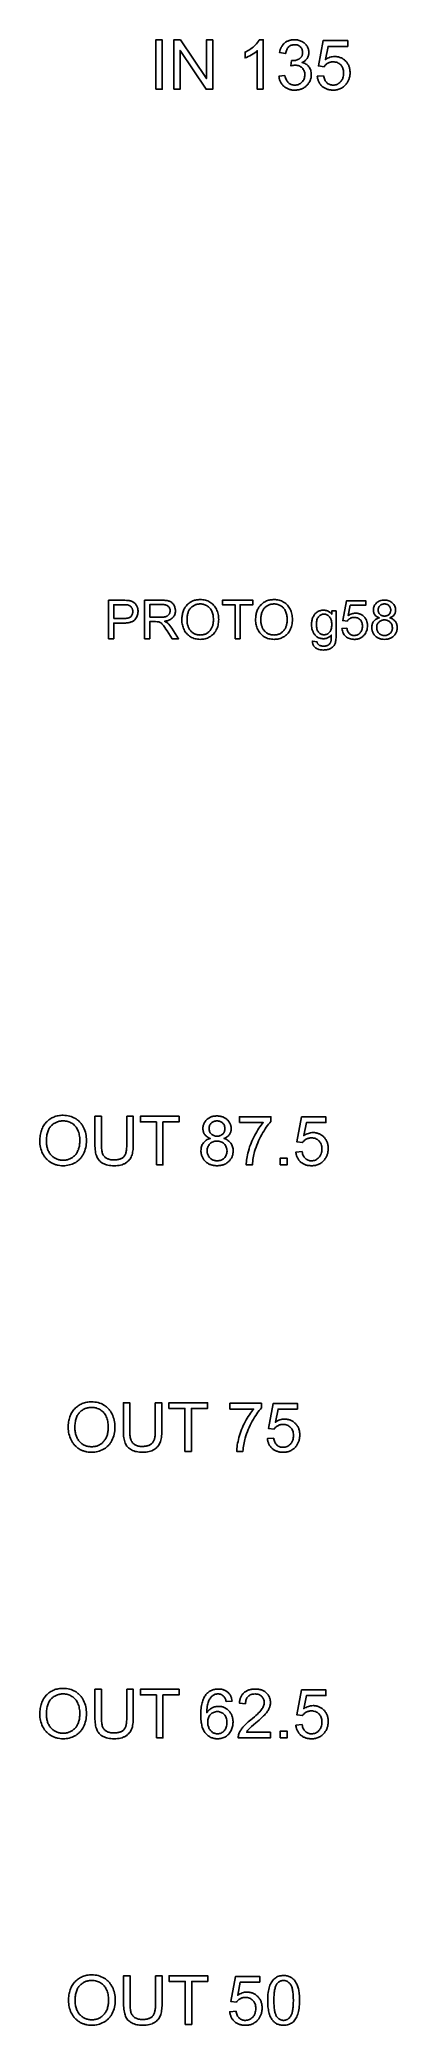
# Model space of a CAD drawing. Header units: millimetres. Extents: x -9.3 to 6.3, y 48.9 to 135.5.
import ezdxf

# ---------------------------------------------------------------- set-up
doc = ezdxf.new("R2010")
doc.units = ezdxf.units.MM
doc.layers.add('LASER_MARK', color=7, linetype='Continuous')

msp = doc.modelspace()

# ---------------------------------------------------------------- linework, layer by layer
at = {"layer": 'LASER_MARK'}
for points in [[(-4.23, 133.364), (-3.945, 133.364), (-3.945, 135.517), (-4.23, 135.517)], [(-3.446, 133.364), (-3.173, 133.364), (-3.173, 135.055), (-2.042, 133.364), (-1.75, 133.364), (-1.75, 135.517), (-2.023, 135.517), (-2.023, 133.826), (-3.154, 135.517), (-3.446, 135.517)], [(0.453, 133.364), (0.453, 135.525), (0.283, 135.525), (0.264, 135.49), (0.242, 135.455), (0.217, 135.42), (0.189, 135.384), (0.159, 135.348), (0.125, 135.311), (0.088, 135.274), (0.048, 135.238), (0.005, 135.201), (-0.039, 135.166), (-0.085, 135.132), (-0.132, 135.1), (-0.182, 135.069), (-0.233, 135.04), (-0.285, 135.012), (-0.34, 134.985), (-0.34, 134.729), (-0.276, 134.755), (-0.209, 134.786), (-0.137, 134.823), (-0.062, 134.866), (0.012, 134.911), (0.078, 134.957), (0.137, 135.003), (0.164, 135.025), (0.189, 135.048), (0.189, 133.364)], [(1.396, 133.967), (1.132, 133.932), (1.136, 133.899), (1.141, 133.866), (1.147, 133.835), (1.155, 133.804), (1.164, 133.774), (1.174, 133.744), (1.185, 133.716), (1.198, 133.688), (1.212, 133.661), (1.227, 133.635), (1.244, 133.61), (1.262, 133.585), (1.281, 133.561), (1.301, 133.538), (1.322, 133.516), (1.345, 133.494), (1.369, 133.474), (1.394, 133.455), (1.419, 133.437), (1.445, 133.42), (1.472, 133.405), (1.499, 133.391), (1.528, 133.379), (1.557, 133.368), (1.586, 133.358), (1.617, 133.349), (1.648, 133.342), (1.68, 133.336), (1.713, 133.331), (1.747, 133.328), (1.781, 133.326), (1.816, 133.325), (1.855, 133.326), (1.893, 133.328), (1.93, 133.332), (1.966, 133.338), (2.002, 133.345), (2.036, 133.353), (2.07, 133.363), (2.103, 133.374), (2.135, 133.387), (2.166, 133.402), (2.197, 133.418), (2.226, 133.436), (2.255, 133.455), (2.283, 133.475), (2.31, 133.498), (2.336, 133.521), (2.361, 133.546), (2.384, 133.572), (2.406, 133.598), (2.426, 133.625), (2.444, 133.652), (2.461, 133.681), (2.476, 133.709), (2.49, 133.739), (2.502, 133.769), (2.513, 133.8), (2.521, 133.832), (2.529, 133.864), (2.534, 133.897), (2.538, 133.93), (2.541, 133.965), (2.541, 133.999), (2.54, 134.051), (2.535, 134.099), (2.527, 134.146), (2.515, 134.191), (2.5, 134.233), (2.482, 134.273), (2.46, 134.311), (2.436, 134.347), (2.408, 134.38), (2.378, 134.41), (2.344, 134.438), (2.309, 134.462), (2.27, 134.483), (2.229, 134.502), (2.185, 134.517), (2.139, 134.53), (2.175, 134.547), (2.208, 134.566), (2.239, 134.587), (2.268, 134.609), (2.295, 134.632), (2.319, 134.657), (2.341, 134.684), (2.361, 134.712), (2.378, 134.741), (2.394, 134.771), (2.406, 134.801), (2.417, 134.833), (2.425, 134.865), (2.431, 134.898), (2.435, 134.931), (2.436, 134.966), (2.434, 135.002), (2.431, 135.038), (2.425, 135.074), (2.416, 135.109), (2.405, 135.143), (2.392, 135.177), (2.376, 135.21), (2.357, 135.243), (2.336, 135.275), (2.313, 135.305), (2.288, 135.334), (2.261, 135.36), (2.232, 135.385), (2.2, 135.408), (2.166, 135.43), (2.13, 135.45), (2.093, 135.467), (2.054, 135.483), (2.015, 135.496), (1.975, 135.506), (1.934, 135.515), (1.892, 135.521), (1.849, 135.524), (1.806, 135.525), (1.743, 135.523), (1.713, 135.52), (1.683, 135.516), (1.654, 135.511), (1.626, 135.505), (1.598, 135.497), (1.571, 135.489), (1.545, 135.479), (1.519, 135.468), (1.494, 135.456), (1.469, 135.443), (1.446, 135.429), (1.423, 135.413), (1.4, 135.397), (1.378, 135.379), (1.357, 135.361), (1.337, 135.341), (1.318, 135.32), (1.3, 135.299), (1.283, 135.276), (1.267, 135.253), (1.252, 135.228), (1.237, 135.203), (1.224, 135.177), (1.212, 135.15), (1.2, 135.122), (1.19, 135.093), (1.172, 135.032), (1.158, 134.967), (1.422, 134.92), (1.431, 134.967), (1.442, 135.011), (1.455, 135.052), (1.47, 135.09), (1.488, 135.125), (1.508, 135.157), (1.53, 135.185), (1.555, 135.211), (1.581, 135.234), (1.609, 135.253), (1.639, 135.27), (1.67, 135.284), (1.703, 135.294), (1.738, 135.302), (1.774, 135.307), (1.812, 135.308), (1.85, 135.307), (1.886, 135.302), (1.92, 135.295), (1.953, 135.284), (1.984, 135.271), (2.013, 135.254), (2.04, 135.235), (2.066, 135.213), (2.089, 135.188), (2.109, 135.162), (2.126, 135.134), (2.139, 135.105), (2.15, 135.074), (2.158, 135.041), (2.162, 135.007), (2.164, 134.972), (2.162, 134.927), (2.156, 134.886), (2.151, 134.866), (2.145, 134.847), (2.138, 134.829), (2.13, 134.812), (2.121, 134.795), (2.111, 134.78), (2.1, 134.764), (2.088, 134.75), (2.075, 134.736), (2.061, 134.724), (2.045, 134.711), (2.029, 134.7), (1.995, 134.679), (1.959, 134.661), (1.923, 134.646), (1.885, 134.634), (1.847, 134.624), (1.807, 134.617), (1.767, 134.613), (1.725, 134.612), (1.682, 134.615), (1.653, 134.383), (1.706, 134.396), (1.755, 134.405), (1.8, 134.41), (1.839, 134.412), (1.884, 134.41), (1.927, 134.405), (1.968, 134.396), (2.007, 134.383), (2.044, 134.366), (2.078, 134.346), (2.111, 134.322), (2.142, 134.294), (2.17, 134.263), (2.194, 134.231), (2.214, 134.196), (2.231, 134.16), (2.244, 134.121), (2.254, 134.081), (2.259, 134.038), (2.261, 133.994), (2.259, 133.947), (2.253, 133.902), (2.243, 133.859), (2.229, 133.818), (2.211, 133.779), (2.189, 133.742), (2.163, 133.707), (2.132, 133.673), (2.099, 133.643), (2.065, 133.617), (2.028, 133.595), (1.989, 133.577), (1.949, 133.562), (1.907, 133.552), (1.863, 133.546), (1.817, 133.544), (1.779, 133.546), (1.742, 133.55), (1.706, 133.558), (1.672, 133.569), (1.64, 133.583), (1.609, 133.6), (1.579, 133.62), (1.551, 133.643), (1.525, 133.67), (1.5, 133.701), (1.478, 133.735), (1.457, 133.774), (1.439, 133.816), (1.423, 133.863), (1.408, 133.913)], [(3.08, 133.951), (2.803, 133.928), (2.807, 133.894), (2.812, 133.861), (2.818, 133.829), (2.826, 133.798), (2.835, 133.768), (2.845, 133.739), (2.857, 133.71), (2.869, 133.683), (2.883, 133.656), (2.898, 133.63), (2.915, 133.605), (2.932, 133.58), (2.951, 133.557), (2.971, 133.534), (2.992, 133.512), (3.015, 133.491), (3.039, 133.471), (3.063, 133.453), (3.089, 133.435), (3.115, 133.419), (3.142, 133.405), (3.17, 133.391), (3.198, 133.379), (3.228, 133.368), (3.258, 133.358), (3.289, 133.35), (3.322, 133.343), (3.354, 133.337), (3.388, 133.333), (3.423, 133.329), (3.458, 133.327), (3.495, 133.327), (3.539, 133.328), (3.582, 133.331), (3.624, 133.336), (3.664, 133.343), (3.704, 133.352), (3.742, 133.364), (3.779, 133.377), (3.815, 133.392), (3.85, 133.41), (3.883, 133.429), (3.916, 133.45), (3.947, 133.474), (3.977, 133.499), (4.006, 133.527), (4.034, 133.557), (4.06, 133.588), (4.081, 133.615), (4.1, 133.643), (4.118, 133.671), (4.135, 133.7), (4.15, 133.729), (4.164, 133.759), (4.176, 133.79), (4.188, 133.821), (4.198, 133.853), (4.206, 133.885), (4.214, 133.919), (4.22, 133.952), (4.224, 133.987), (4.228, 134.022), (4.23, 134.057), (4.23, 134.093), (4.23, 134.131), (4.227, 134.168), (4.224, 134.205), (4.218, 134.24), (4.211, 134.274), (4.203, 134.308), (4.193, 134.341), (4.182, 134.373), (4.169, 134.403), (4.155, 134.434), (4.139, 134.463), (4.121, 134.491), (4.102, 134.519), (4.082, 134.545), (4.06, 134.571), (4.037, 134.596), (4.012, 134.619), (3.987, 134.642), (3.961, 134.662), (3.934, 134.681), (3.907, 134.699), (3.879, 134.715), (3.85, 134.729), (3.821, 134.742), (3.791, 134.754), (3.76, 134.764), (3.728, 134.772), (3.696, 134.779), (3.663, 134.784), (3.63, 134.788), (3.596, 134.79), (3.561, 134.791), (3.508, 134.789), (3.455, 134.783), (3.404, 134.772), (3.353, 134.757), (3.302, 134.738), (3.252, 134.715), (3.203, 134.688), (3.154, 134.656), (3.27, 135.235), (4.129, 135.235), (4.129, 135.487), (3.058, 135.487), (2.85, 134.381), (3.098, 134.349), (3.113, 134.372), (3.13, 134.393), (3.148, 134.414), (3.168, 134.433), (3.189, 134.451), (3.211, 134.468), (3.235, 134.485), (3.26, 134.5), (3.286, 134.513), (3.313, 134.525), (3.34, 134.535), (3.369, 134.543), (3.398, 134.549), (3.428, 134.554), (3.459, 134.557), (3.49, 134.558), (3.54, 134.556), (3.588, 134.549), (3.633, 134.539), (3.676, 134.525), (3.717, 134.506), (3.754, 134.484), (3.79, 134.457), (3.823, 134.427), (3.838, 134.41), (3.853, 134.393), (3.866, 134.374), (3.878, 134.356), (3.89, 134.336), (3.9, 134.315), (3.91, 134.294), (3.918, 134.272), (3.932, 134.226), (3.942, 134.177), (3.948, 134.125), (3.95, 134.07), (3.948, 134.012), (3.942, 133.957), (3.931, 133.905), (3.917, 133.856), (3.908, 133.832), (3.898, 133.809), (3.887, 133.787), (3.876, 133.766), (3.863, 133.745), (3.849, 133.726), (3.834, 133.706), (3.818, 133.688), (3.784, 133.654), (3.748, 133.625), (3.71, 133.6), (3.691, 133.59), (3.671, 133.58), (3.65, 133.572), (3.63, 133.564), (3.608, 133.558), (3.586, 133.553), (3.541, 133.546), (3.495, 133.544), (3.456, 133.546), (3.418, 133.551), (3.382, 133.559), (3.348, 133.57), (3.314, 133.584), (3.283, 133.602), (3.252, 133.622), (3.224, 133.646), (3.197, 133.673), (3.173, 133.704), (3.151, 133.737), (3.132, 133.773), (3.115, 133.813), (3.101, 133.856), (3.089, 133.902)], [(-6.283, 109.393), (-6.061, 109.393), (-6.061, 110.075), (-5.63, 110.075), (-5.587, 110.076), (-5.545, 110.077), (-5.505, 110.08), (-5.466, 110.084), (-5.429, 110.089), (-5.394, 110.096), (-5.361, 110.103), (-5.33, 110.112), (-5.3, 110.122), (-5.271, 110.133), (-5.245, 110.145), (-5.22, 110.158), (-5.197, 110.173), (-5.176, 110.188), (-5.156, 110.205), (-5.138, 110.223), (-5.107, 110.261), (-5.079, 110.301), (-5.056, 110.343), (-5.036, 110.388), (-5.021, 110.434), (-5.011, 110.482), (-5.004, 110.533), (-5.002, 110.585), (-5.003, 110.616), (-5.006, 110.646), (-5.009, 110.676), (-5.015, 110.705), (-5.022, 110.733), (-5.031, 110.761), (-5.041, 110.788), (-5.053, 110.814), (-5.066, 110.839), (-5.081, 110.863), (-5.096, 110.886), (-5.112, 110.907), (-5.13, 110.926), (-5.148, 110.944), (-5.167, 110.961), (-5.188, 110.976), (-5.209, 110.99), (-5.232, 111.002), (-5.256, 111.014), (-5.281, 111.024), (-5.308, 111.034), (-5.335, 111.042), (-5.364, 111.049), (-5.395, 111.054), (-5.444, 111.061), (-5.503, 111.066), (-5.571, 111.069), (-5.65, 111.07), (-6.283, 111.07)], [(-4.716, 109.393), (-4.494, 109.393), (-4.494, 110.138), (-4.237, 110.138), (-4.163, 110.136), (-4.135, 110.133), (-4.113, 110.13), (-4.088, 110.122), (-4.062, 110.112), (-4.037, 110.1), (-4.012, 110.085), (-3.986, 110.066), (-3.959, 110.041), (-3.93, 110.01), (-3.899, 109.973), (-3.866, 109.929), (-3.828, 109.875), (-3.786, 109.813), (-3.739, 109.742), (-3.517, 109.393), (-3.238, 109.393), (-3.53, 109.85), (-3.574, 109.914), (-3.619, 109.972), (-3.666, 110.025), (-3.69, 110.05), (-3.714, 110.073), (-3.74, 110.093), (-3.77, 110.114), (-3.807, 110.135), (-3.848, 110.156), (-3.79, 110.166), (-3.735, 110.178), (-3.685, 110.194), (-3.638, 110.212), (-3.595, 110.232), (-3.557, 110.256), (-3.522, 110.283), (-3.491, 110.312), (-3.464, 110.343), (-3.441, 110.376), (-3.421, 110.411), (-3.404, 110.448), (-3.392, 110.487), (-3.383, 110.527), (-3.377, 110.569), (-3.376, 110.613), (-3.377, 110.647), (-3.38, 110.68), (-3.385, 110.713), (-3.393, 110.745), (-3.403, 110.776), (-3.415, 110.807), (-3.429, 110.836), (-3.445, 110.865), (-3.463, 110.893), (-3.483, 110.918), (-3.504, 110.942), (-3.527, 110.963), (-3.551, 110.981), (-3.576, 110.998), (-3.603, 111.013), (-3.632, 111.025), (-3.663, 111.036), (-3.697, 111.045), (-3.734, 111.053), (-3.775, 111.059), (-3.82, 111.064), (-3.867, 111.067), (-3.918, 111.07), (-3.973, 111.07), (-4.716, 111.07)], [(-4.494, 110.33), (-4.494, 110.885), (-3.964, 110.885), (-3.918, 110.884), (-3.877, 110.88), (-3.838, 110.874), (-3.802, 110.866), (-3.77, 110.855), (-3.74, 110.842), (-3.714, 110.826), (-3.691, 110.808), (-3.67, 110.788), (-3.653, 110.767), (-3.638, 110.745), (-3.626, 110.721), (-3.616, 110.696), (-3.61, 110.669), (-3.606, 110.642), (-3.604, 110.613), (-3.605, 110.593), (-3.607, 110.573), (-3.611, 110.553), (-3.615, 110.534), (-3.622, 110.516), (-3.629, 110.498), (-3.638, 110.48), (-3.649, 110.462), (-3.661, 110.445), (-3.674, 110.43), (-3.688, 110.416), (-3.704, 110.402), (-3.721, 110.39), (-3.739, 110.38), (-3.759, 110.37), (-3.779, 110.362), (-3.802, 110.354), (-3.826, 110.348), (-3.853, 110.342), (-3.882, 110.338), (-3.945, 110.332), (-4.017, 110.33)], [(-2.871, 110.864), (-2.898, 110.834), (-2.924, 110.802), (-2.947, 110.769), (-2.969, 110.734), (-2.989, 110.698), (-3.008, 110.661), (-3.024, 110.622), (-3.039, 110.582), (-3.052, 110.541), (-3.064, 110.498), (-3.073, 110.453), (-3.081, 110.407), (-3.087, 110.36), (-3.092, 110.311), (-3.094, 110.261), (-3.095, 110.21), (-3.094, 110.155), (-3.089, 110.101), (-3.082, 110.048), (-3.071, 109.995), (-3.058, 109.943), (-3.041, 109.892), (-3.022, 109.841), (-2.999, 109.791), (-2.974, 109.743), (-2.945, 109.697), (-2.914, 109.655), (-2.88, 109.614), (-2.844, 109.576), (-2.804, 109.541), (-2.762, 109.509), (-2.717, 109.479), (-2.669, 109.452), (-2.62, 109.429), (-2.57, 109.409), (-2.517, 109.393), (-2.464, 109.381), (-2.409, 109.372), (-2.352, 109.366), (-2.293, 109.364), (-2.239, 109.366), (-2.186, 109.371), (-2.134, 109.379), (-2.082, 109.39), (-2.032, 109.405), (-1.982, 109.423), (-1.934, 109.444), (-1.886, 109.468), (-1.84, 109.495), (-1.797, 109.526), (-1.756, 109.559), (-1.719, 109.596), (-1.684, 109.636), (-1.651, 109.678), (-1.621, 109.724), (-1.594, 109.773), (-1.57, 109.824), (-1.549, 109.877), (-1.531, 109.931), (-1.517, 109.988), (-1.506, 110.046), (-1.498, 110.105), (-1.493, 110.166), (-1.491, 110.229), (-1.493, 110.291), (-1.497, 110.352), (-1.505, 110.411), (-1.516, 110.468), (-1.529, 110.523), (-1.546, 110.577), (-1.566, 110.629), (-1.589, 110.68), (-1.615, 110.728), (-1.644, 110.773), (-1.675, 110.816), (-1.709, 110.856), (-1.746, 110.893), (-1.786, 110.928), (-1.828, 110.96), (-1.873, 110.989), (-1.921, 111.015), (-1.969, 111.038), (-2.02, 111.057), (-2.071, 111.072), (-2.124, 111.084), (-2.179, 111.093), (-2.235, 111.098), (-2.292, 111.1), (-2.336, 111.099), (-2.379, 111.096), (-2.421, 111.092), (-2.461, 111.085), (-2.501, 111.077), (-2.54, 111.067), (-2.577, 111.055), (-2.614, 111.041), (-2.65, 111.025), (-2.684, 111.008), (-2.718, 110.988), (-2.751, 110.967), (-2.782, 110.944), (-2.813, 110.919), (-2.842, 110.892)], [(-2.703, 109.729), (-2.723, 109.751), (-2.742, 109.774), (-2.759, 109.799), (-2.775, 109.824), (-2.789, 109.85), (-2.803, 109.878), (-2.815, 109.906), (-2.826, 109.936), (-2.835, 109.966), (-2.843, 109.997), (-2.85, 110.03), (-2.856, 110.063), (-2.861, 110.097), (-2.864, 110.133), (-2.866, 110.169), (-2.866, 110.207), (-2.866, 110.253), (-2.864, 110.298), (-2.86, 110.341), (-2.856, 110.382), (-2.85, 110.422), (-2.843, 110.46), (-2.834, 110.496), (-2.824, 110.531), (-2.813, 110.564), (-2.8, 110.595), (-2.786, 110.625), (-2.771, 110.653), (-2.754, 110.679), (-2.736, 110.703), (-2.717, 110.726), (-2.697, 110.747), (-2.675, 110.767), (-2.653, 110.785), (-2.63, 110.802), (-2.607, 110.818), (-2.584, 110.832), (-2.56, 110.846), (-2.535, 110.858), (-2.51, 110.868), (-2.485, 110.878), (-2.458, 110.886), (-2.432, 110.893), (-2.405, 110.899), (-2.377, 110.903), (-2.349, 110.906), (-2.32, 110.908), (-2.291, 110.909), (-2.25, 110.908), (-2.21, 110.904), (-2.171, 110.897), (-2.133, 110.888), (-2.096, 110.876), (-2.06, 110.862), (-2.026, 110.845), (-1.992, 110.825), (-1.959, 110.803), (-1.929, 110.779), (-1.901, 110.752), (-1.875, 110.724), (-1.85, 110.693), (-1.828, 110.66), (-1.808, 110.625), (-1.789, 110.588), (-1.773, 110.549), (-1.759, 110.508), (-1.747, 110.466), (-1.737, 110.422), (-1.73, 110.377), (-1.724, 110.33), (-1.721, 110.281), (-1.72, 110.231), (-1.721, 110.191), (-1.723, 110.152), (-1.726, 110.114), (-1.73, 110.078), (-1.736, 110.043), (-1.743, 110.008), (-1.751, 109.975), (-1.761, 109.944), (-1.771, 109.913), (-1.783, 109.883), (-1.797, 109.855), (-1.811, 109.828), (-1.827, 109.802), (-1.844, 109.777), (-1.862, 109.753), (-1.882, 109.731), (-1.903, 109.709), (-1.924, 109.689), (-1.946, 109.671), (-1.968, 109.653), (-1.992, 109.638), (-2.016, 109.623), (-2.041, 109.61), (-2.066, 109.598), (-2.092, 109.588), (-2.119, 109.579), (-2.146, 109.572), (-2.175, 109.565), (-2.204, 109.561), (-2.233, 109.557), (-2.263, 109.555), (-2.294, 109.554), (-2.325, 109.555), (-2.355, 109.557), (-2.384, 109.561), (-2.412, 109.565), (-2.44, 109.571), (-2.467, 109.579), (-2.494, 109.588), (-2.52, 109.598), (-2.545, 109.61), (-2.569, 109.623), (-2.593, 109.637), (-2.617, 109.653), (-2.639, 109.67), (-2.661, 109.688), (-2.683, 109.708)], [(-0.779, 109.393), (-0.557, 109.393), (-0.557, 110.872), (-0.002, 110.872), (-0.002, 111.07), (-1.331, 111.07), (-1.331, 110.872), (-0.779, 110.872)], [(0.34, 110.864), (0.313, 110.834), (0.288, 110.802), (0.264, 110.769), (0.242, 110.734), (0.222, 110.698), (0.204, 110.661), (0.187, 110.622), (0.172, 110.582), (0.159, 110.541), (0.148, 110.498), (0.138, 110.453), (0.13, 110.407), (0.124, 110.36), (0.12, 110.311), (0.117, 110.261), (0.116, 110.21), (0.118, 110.155), (0.122, 110.101), (0.13, 110.048), (0.14, 109.995), (0.154, 109.943), (0.17, 109.892), (0.19, 109.841), (0.212, 109.791), (0.238, 109.743), (0.266, 109.697), (0.297, 109.655), (0.331, 109.614), (0.368, 109.576), (0.407, 109.541), (0.45, 109.509), (0.495, 109.479), (0.542, 109.452), (0.591, 109.429), (0.642, 109.409), (0.694, 109.393), (0.748, 109.381), (0.803, 109.372), (0.86, 109.366), (0.918, 109.364), (0.972, 109.366), (1.025, 109.371), (1.078, 109.379), (1.129, 109.39), (1.18, 109.405), (1.229, 109.423), (1.278, 109.444), (1.325, 109.468), (1.371, 109.495), (1.414, 109.526), (1.455, 109.559), (1.493, 109.596), (1.528, 109.636), (1.56, 109.678), (1.59, 109.724), (1.617, 109.773), (1.641, 109.824), (1.662, 109.877), (1.68, 109.931), (1.694, 109.988), (1.706, 110.046), (1.714, 110.105), (1.718, 110.166), (1.72, 110.229), (1.719, 110.291), (1.714, 110.352), (1.706, 110.411), (1.696, 110.468), (1.682, 110.523), (1.665, 110.577), (1.645, 110.629), (1.622, 110.68), (1.596, 110.728), (1.568, 110.773), (1.536, 110.816), (1.502, 110.856), (1.465, 110.893), (1.426, 110.928), (1.383, 110.96), (1.338, 110.989), (1.291, 111.015), (1.242, 111.038), (1.192, 111.057), (1.14, 111.072), (1.087, 111.084), (1.033, 111.093), (0.977, 111.098), (0.919, 111.1), (0.875, 111.099), (0.833, 111.096), (0.791, 111.092), (0.75, 111.085), (0.71, 111.077), (0.672, 111.067), (0.634, 111.055), (0.597, 111.041), (0.562, 111.025), (0.527, 111.008), (0.493, 110.988), (0.461, 110.967), (0.429, 110.944), (0.398, 110.919), (0.369, 110.892)], [(0.508, 109.729), (0.488, 109.751), (0.47, 109.774), (0.453, 109.799), (0.437, 109.824), (0.422, 109.85), (0.409, 109.878), (0.397, 109.906), (0.386, 109.936), (0.376, 109.966), (0.368, 109.997), (0.361, 110.03), (0.355, 110.063), (0.351, 110.097), (0.347, 110.133), (0.346, 110.169), (0.345, 110.207), (0.346, 110.253), (0.348, 110.298), (0.351, 110.341), (0.356, 110.382), (0.362, 110.422), (0.369, 110.46), (0.377, 110.496), (0.387, 110.531), (0.399, 110.564), (0.411, 110.595), (0.425, 110.625), (0.44, 110.653), (0.457, 110.679), (0.475, 110.703), (0.494, 110.726), (0.515, 110.747), (0.536, 110.767), (0.558, 110.785), (0.581, 110.802), (0.604, 110.818), (0.627, 110.832), (0.651, 110.846), (0.676, 110.858), (0.701, 110.868), (0.727, 110.878), (0.753, 110.886), (0.78, 110.893), (0.807, 110.899), (0.834, 110.903), (0.862, 110.906), (0.891, 110.908), (0.92, 110.909), (0.961, 110.908), (1.001, 110.904), (1.04, 110.897), (1.078, 110.888), (1.115, 110.876), (1.151, 110.862), (1.186, 110.845), (1.22, 110.825), (1.252, 110.803), (1.282, 110.779), (1.311, 110.752), (1.337, 110.724), (1.361, 110.693), (1.383, 110.66), (1.404, 110.625), (1.422, 110.588), (1.438, 110.549), (1.452, 110.508), (1.464, 110.466), (1.474, 110.422), (1.482, 110.377), (1.487, 110.33), (1.49, 110.281), (1.491, 110.231), (1.491, 110.191), (1.489, 110.152), (1.486, 110.114), (1.481, 110.078), (1.475, 110.043), (1.468, 110.008), (1.46, 109.975), (1.451, 109.944), (1.44, 109.913), (1.428, 109.883), (1.415, 109.855), (1.4, 109.828), (1.384, 109.802), (1.367, 109.777), (1.349, 109.753), (1.329, 109.731), (1.309, 109.709), (1.288, 109.689), (1.266, 109.671), (1.243, 109.653), (1.22, 109.638), (1.196, 109.623), (1.171, 109.61), (1.145, 109.598), (1.119, 109.588), (1.092, 109.579), (1.065, 109.572), (1.037, 109.565), (1.008, 109.561), (0.978, 109.557), (0.948, 109.555), (0.917, 109.554), (0.887, 109.555), (0.857, 109.557), (0.828, 109.561), (0.799, 109.565), (0.771, 109.571), (0.744, 109.579), (0.718, 109.588), (0.692, 109.598), (0.666, 109.61), (0.642, 109.623), (0.618, 109.637), (0.595, 109.653), (0.572, 109.67), (0.55, 109.688), (0.529, 109.708)], [(4.093, 109.851), (3.877, 109.832), (3.884, 109.781), (3.895, 109.732), (3.909, 109.685), (3.928, 109.642), (3.951, 109.6), (3.977, 109.562), (4.008, 109.526), (4.042, 109.493), (4.079, 109.463), (4.12, 109.437), (4.162, 109.415), (4.208, 109.397), (4.256, 109.383), (4.306, 109.372), (4.36, 109.366), (4.415, 109.364), (4.45, 109.365), (4.483, 109.368), (4.516, 109.372), (4.548, 109.377), (4.578, 109.384), (4.608, 109.393), (4.637, 109.403), (4.665, 109.415), (4.692, 109.429), (4.718, 109.444), (4.744, 109.461), (4.768, 109.479), (4.791, 109.499), (4.814, 109.52), (4.835, 109.543), (4.856, 109.568), (4.887, 109.611), (4.914, 109.655), (4.937, 109.701), (4.955, 109.749), (4.97, 109.8), (4.98, 109.852), (4.987, 109.906), (4.989, 109.962), (4.988, 109.991), (4.986, 110.02), (4.983, 110.048), (4.979, 110.076), (4.974, 110.103), (4.967, 110.129), (4.96, 110.154), (4.951, 110.179), (4.941, 110.203), (4.93, 110.227), (4.917, 110.249), (4.904, 110.271), (4.889, 110.293), (4.873, 110.314), (4.856, 110.334), (4.838, 110.353), (4.818, 110.371), (4.799, 110.389), (4.779, 110.405), (4.758, 110.42), (4.737, 110.433), (4.715, 110.446), (4.692, 110.457), (4.669, 110.467), (4.646, 110.476), (4.622, 110.484), (4.598, 110.49), (4.572, 110.496), (4.547, 110.5), (4.521, 110.503), (4.494, 110.505), (4.467, 110.505), (4.426, 110.503), (4.385, 110.499), (4.345, 110.49), (4.305, 110.479), (4.265, 110.464), (4.226, 110.446), (4.188, 110.425), (4.15, 110.4), (4.24, 110.851), (4.91, 110.851), (4.91, 111.047), (4.076, 111.047), (3.913, 110.186), (4.107, 110.161), (4.119, 110.178), (4.132, 110.195), (4.146, 110.211), (4.161, 110.226), (4.177, 110.24), (4.195, 110.254), (4.213, 110.266), (4.232, 110.278), (4.253, 110.289), (4.274, 110.298), (4.295, 110.306), (4.317, 110.312), (4.34, 110.317), (4.363, 110.32), (4.387, 110.322), (4.412, 110.323), (4.451, 110.322), (4.488, 110.317), (4.524, 110.309), (4.557, 110.298), (4.588, 110.283), (4.618, 110.266), (4.645, 110.245), (4.671, 110.221), (4.694, 110.195), (4.714, 110.166), (4.731, 110.135), (4.745, 110.101), (4.756, 110.065), (4.764, 110.027), (4.769, 109.986), (4.77, 109.943), (4.768, 109.898), (4.764, 109.855), (4.756, 109.815), (4.744, 109.776), (4.73, 109.74), (4.712, 109.707), (4.691, 109.675), (4.667, 109.646), (4.641, 109.62), (4.613, 109.597), (4.583, 109.578), (4.553, 109.562), (4.521, 109.55), (4.487, 109.541), (4.452, 109.536), (4.415, 109.534), (4.385, 109.535), (4.356, 109.539), (4.328, 109.545), (4.301, 109.554), (4.275, 109.565), (4.25, 109.579), (4.227, 109.595), (4.204, 109.613), (4.183, 109.634), (4.165, 109.658), (4.148, 109.684), (4.133, 109.712), (4.12, 109.743), (4.109, 109.777), (4.1, 109.812)], [(5.307, 110.436), (5.323, 110.415), (5.342, 110.395), (5.362, 110.377), (5.385, 110.36), (5.41, 110.343), (5.437, 110.329), (5.466, 110.315), (5.497, 110.303), (5.459, 110.291), (5.424, 110.278), (5.391, 110.263), (5.361, 110.245), (5.332, 110.225), (5.306, 110.203), (5.282, 110.179), (5.26, 110.152), (5.241, 110.124), (5.224, 110.094), (5.21, 110.062), (5.198, 110.028), (5.189, 109.993), (5.183, 109.957), (5.179, 109.918), (5.177, 109.878), (5.178, 109.851), (5.18, 109.824), (5.183, 109.798), (5.187, 109.773), (5.192, 109.748), (5.199, 109.724), (5.207, 109.7), (5.215, 109.677), (5.226, 109.654), (5.237, 109.632), (5.249, 109.61), (5.263, 109.59), (5.278, 109.569), (5.294, 109.549), (5.311, 109.53), (5.33, 109.511), (5.349, 109.494), (5.369, 109.477), (5.39, 109.462), (5.412, 109.447), (5.434, 109.434), (5.457, 109.422), (5.481, 109.411), (5.506, 109.401), (5.531, 109.393), (5.557, 109.385), (5.584, 109.379), (5.612, 109.374), (5.64, 109.37), (5.669, 109.367), (5.73, 109.364), (5.791, 109.367), (5.82, 109.37), (5.848, 109.374), (5.876, 109.379), (5.903, 109.385), (5.929, 109.393), (5.954, 109.401), (5.979, 109.411), (6.003, 109.422), (6.026, 109.434), (6.048, 109.447), (6.07, 109.461), (6.091, 109.477), (6.111, 109.493), (6.13, 109.511), (6.149, 109.529), (6.166, 109.549), (6.182, 109.568), (6.197, 109.588), (6.211, 109.609), (6.223, 109.63), (6.234, 109.652), (6.244, 109.675), (6.253, 109.697), (6.261, 109.721), (6.268, 109.745), (6.273, 109.769), (6.277, 109.794), (6.28, 109.82), (6.282, 109.846), (6.283, 109.872), (6.281, 109.911), (6.277, 109.948), (6.271, 109.983), (6.262, 110.017), (6.251, 110.05), (6.237, 110.081), (6.221, 110.111), (6.202, 110.14), (6.181, 110.167), (6.157, 110.192), (6.131, 110.216), (6.103, 110.237), (6.072, 110.256), (6.039, 110.274), (6.004, 110.289), (5.967, 110.303), (5.997, 110.315), (6.025, 110.329), (6.051, 110.343), (6.076, 110.359), (6.098, 110.377), (6.118, 110.395), (6.136, 110.415), (6.153, 110.436), (6.167, 110.458), (6.179, 110.481), (6.19, 110.505), (6.199, 110.53), (6.205, 110.556), (6.21, 110.582), (6.213, 110.61), (6.214, 110.639), (6.212, 110.684), (6.206, 110.727), (6.195, 110.768), (6.18, 110.808), (6.162, 110.846), (6.139, 110.882), (6.111, 110.917), (6.08, 110.95), (6.045, 110.979), (6.008, 111.005), (5.968, 111.027), (5.925, 111.045), (5.879, 111.059), (5.831, 111.069), (5.78, 111.075), (5.727, 111.077), (5.673, 111.075), (5.623, 111.069), (5.575, 111.06), (5.53, 111.046), (5.487, 111.028), (5.448, 111.007), (5.411, 110.982), (5.376, 110.952), (5.346, 110.92), (5.319, 110.886), (5.296, 110.851), (5.278, 110.813), (5.263, 110.774), (5.253, 110.733), (5.247, 110.69), (5.245, 110.645), (5.246, 110.615), (5.249, 110.586), (5.254, 110.559), (5.26, 110.532), (5.269, 110.506), (5.28, 110.482), (5.292, 110.459)], [(5.532, 110.457), (5.514, 110.477), (5.498, 110.498), (5.485, 110.52), (5.475, 110.543), (5.466, 110.568), (5.46, 110.595), (5.457, 110.622), (5.455, 110.652), (5.457, 110.677), (5.46, 110.702), (5.466, 110.726), (5.475, 110.749), (5.486, 110.771), (5.499, 110.793), (5.515, 110.813), (5.533, 110.832), (5.553, 110.85), (5.575, 110.865), (5.597, 110.878), (5.621, 110.889), (5.646, 110.897), (5.672, 110.903), (5.7, 110.907), (5.729, 110.908), (5.757, 110.907), (5.785, 110.903), (5.811, 110.897), (5.836, 110.888), (5.86, 110.878), (5.882, 110.864), (5.904, 110.849), (5.924, 110.831), (5.942, 110.811), (5.958, 110.79), (5.972, 110.768), (5.983, 110.744), (5.991, 110.72), (5.997, 110.694), (6.001, 110.668), (6.002, 110.64), (6.001, 110.613), (5.997, 110.588), (5.992, 110.563), (5.983, 110.54), (5.973, 110.517), (5.959, 110.496), (5.944, 110.476), (5.926, 110.456), (5.906, 110.439), (5.885, 110.424), (5.863, 110.411), (5.839, 110.4), (5.814, 110.392), (5.788, 110.386), (5.76, 110.383), (5.731, 110.382), (5.701, 110.383), (5.673, 110.386), (5.646, 110.392), (5.62, 110.4), (5.596, 110.411), (5.573, 110.424), (5.552, 110.439)], [(-6.061, 110.273), (-6.061, 110.872), (-5.632, 110.872), (-5.562, 110.871), (-5.504, 110.869), (-5.458, 110.864), (-5.424, 110.857), (-5.403, 110.851), (-5.383, 110.842), (-5.364, 110.832), (-5.346, 110.821), (-5.329, 110.808), (-5.313, 110.793), (-5.298, 110.776), (-5.284, 110.759), (-5.272, 110.739), (-5.261, 110.719), (-5.252, 110.698), (-5.244, 110.676), (-5.239, 110.653), (-5.234, 110.629), (-5.232, 110.604), (-5.231, 110.578), (-5.233, 110.543), (-5.237, 110.51), (-5.244, 110.479), (-5.254, 110.449), (-5.266, 110.422), (-5.282, 110.397), (-5.3, 110.374), (-5.322, 110.353), (-5.346, 110.334), (-5.375, 110.318), (-5.407, 110.304), (-5.443, 110.293), (-5.483, 110.284), (-5.527, 110.278), (-5.575, 110.274), (-5.627, 110.273)], [(2.793, 109.263), (2.593, 109.292), (2.594, 109.245), (2.599, 109.2), (2.604, 109.179), (2.609, 109.159), (2.615, 109.139), (2.623, 109.12), (2.632, 109.102), (2.641, 109.085), (2.652, 109.069), (2.664, 109.053), (2.677, 109.038), (2.691, 109.024), (2.706, 109.01), (2.722, 108.998), (2.757, 108.975), (2.794, 108.955), (2.834, 108.938), (2.877, 108.924), (2.922, 108.914), (2.97, 108.906), (3.02, 108.902), (3.073, 108.9), (3.118, 108.901), (3.161, 108.904), (3.203, 108.91), (3.242, 108.917), (3.28, 108.927), (3.316, 108.939), (3.35, 108.953), (3.382, 108.969), (3.412, 108.987), (3.44, 109.006), (3.466, 109.027), (3.49, 109.05), (3.512, 109.074), (3.532, 109.1), (3.549, 109.127), (3.565, 109.156), (3.578, 109.188), (3.59, 109.225), (3.6, 109.268), (3.608, 109.315), (3.614, 109.368), (3.619, 109.426), (3.622, 109.489), (3.623, 109.558), (3.623, 110.608), (3.433, 110.608), (3.433, 110.462), (3.415, 110.483), (3.397, 110.502), (3.378, 110.521), (3.358, 110.538), (3.338, 110.553), (3.317, 110.568), (3.296, 110.58), (3.274, 110.592), (3.252, 110.602), (3.229, 110.611), (3.205, 110.619), (3.181, 110.625), (3.156, 110.629), (3.131, 110.633), (3.105, 110.635), (3.078, 110.636), (3.038, 110.634), (3, 110.631), (2.963, 110.624), (2.927, 110.615), (2.893, 110.604), (2.86, 110.59), (2.828, 110.574), (2.797, 110.555), (2.768, 110.534), (2.741, 110.511), (2.715, 110.486), (2.692, 110.459), (2.67, 110.429), (2.65, 110.398), (2.631, 110.364), (2.615, 110.328), (2.6, 110.291), (2.587, 110.253), (2.576, 110.214), (2.568, 110.175), (2.561, 110.134), (2.556, 110.093), (2.553, 110.05), (2.552, 110.007), (2.554, 109.945), (2.56, 109.886), (2.571, 109.828), (2.586, 109.773), (2.605, 109.72), (2.617, 109.694), (2.629, 109.669), (2.642, 109.644), (2.657, 109.62), (2.672, 109.597), (2.689, 109.574), (2.707, 109.552), (2.725, 109.531), (2.745, 109.512), (2.765, 109.495), (2.786, 109.479), (2.808, 109.464), (2.831, 109.45), (2.855, 109.438), (2.879, 109.428), (2.905, 109.419), (2.931, 109.411), (2.959, 109.404), (2.987, 109.399), (3.016, 109.396), (3.046, 109.394), (3.077, 109.393), (3.102, 109.394), (3.126, 109.396), (3.15, 109.399), (3.173, 109.403), (3.196, 109.409), (3.219, 109.415), (3.24, 109.424), (3.262, 109.433), (3.282, 109.443), (3.303, 109.455), (3.322, 109.468), (3.342, 109.483), (3.36, 109.498), (3.378, 109.515), (3.396, 109.533), (3.413, 109.552), (3.413, 109.46), (3.41, 109.385), (3.405, 109.328), (3.402, 109.306), (3.398, 109.288), (3.391, 109.263), (3.382, 109.239), (3.371, 109.217), (3.358, 109.196), (3.344, 109.177), (3.329, 109.159), (3.312, 109.143), (3.293, 109.128), (3.273, 109.114), (3.25, 109.103), (3.226, 109.093), (3.199, 109.085), (3.17, 109.079), (3.14, 109.074), (3.107, 109.071), (3.072, 109.07), (3.04, 109.071), (3.009, 109.074), (2.981, 109.079), (2.954, 109.085), (2.928, 109.093), (2.905, 109.103), (2.883, 109.114), (2.863, 109.128), (2.849, 109.139), (2.837, 109.152), (2.826, 109.166), (2.817, 109.183), (2.809, 109.2), (2.802, 109.219), (2.797, 109.24)], [(2.858, 109.673), (2.836, 109.703), (2.817, 109.736), (2.801, 109.774), (2.787, 109.816), (2.777, 109.861), (2.769, 109.911), (2.765, 109.965), (2.763, 110.022), (2.765, 110.076), (2.769, 110.125), (2.777, 110.172), (2.787, 110.215), (2.801, 110.255), (2.817, 110.291), (2.837, 110.324), (2.86, 110.354), (2.884, 110.38), (2.91, 110.402), (2.937, 110.421), (2.966, 110.437), (2.996, 110.449), (3.027, 110.458), (3.059, 110.463), (3.093, 110.465), (3.127, 110.463), (3.16, 110.458), (3.192, 110.449), (3.222, 110.437), (3.252, 110.421), (3.279, 110.401), (3.306, 110.378), (3.331, 110.352), (3.355, 110.322), (3.375, 110.288), (3.392, 110.251), (3.406, 110.211), (3.417, 110.167), (3.424, 110.12), (3.429, 110.07), (3.43, 110.015), (3.429, 109.959), (3.424, 109.907), (3.417, 109.858), (3.406, 109.813), (3.393, 109.772), (3.376, 109.735), (3.357, 109.702), (3.334, 109.673), (3.31, 109.647), (3.283, 109.625), (3.256, 109.606), (3.227, 109.591), (3.196, 109.579), (3.164, 109.57), (3.131, 109.565), (3.096, 109.564), (3.061, 109.565), (3.028, 109.57), (2.996, 109.579), (2.965, 109.591), (2.936, 109.606), (2.909, 109.625), (2.883, 109.648)], [(5.431, 109.707), (5.421, 109.727), (5.413, 109.748), (5.405, 109.769), (5.399, 109.79), (5.395, 109.812), (5.392, 109.833), (5.39, 109.855), (5.389, 109.877), (5.391, 109.912), (5.395, 109.946), (5.402, 109.978), (5.413, 110.009), (5.426, 110.038), (5.443, 110.066), (5.462, 110.092), (5.485, 110.117), (5.509, 110.14), (5.535, 110.159), (5.563, 110.176), (5.593, 110.189), (5.623, 110.2), (5.656, 110.207), (5.69, 110.212), (5.725, 110.213), (5.762, 110.212), (5.797, 110.207), (5.83, 110.2), (5.862, 110.189), (5.892, 110.175), (5.92, 110.159), (5.948, 110.139), (5.973, 110.116), (5.996, 110.091), (6.016, 110.064), (6.033, 110.036), (6.047, 110.006), (6.058, 109.974), (6.066, 109.941), (6.07, 109.907), (6.072, 109.87), (6.071, 109.834), (6.066, 109.8), (6.059, 109.768), (6.048, 109.737), (6.034, 109.707), (6.018, 109.679), (5.998, 109.653), (5.976, 109.629), (5.951, 109.607), (5.925, 109.587), (5.897, 109.571), (5.867, 109.558), (5.836, 109.547), (5.803, 109.54), (5.768, 109.535), (5.732, 109.534), (5.709, 109.535), (5.686, 109.537), (5.663, 109.54), (5.64, 109.545), (5.618, 109.551), (5.597, 109.559), (5.576, 109.568), (5.555, 109.579), (5.535, 109.591), (5.516, 109.604), (5.499, 109.618), (5.483, 109.633), (5.468, 109.65), (5.454, 109.668), (5.442, 109.687)], [(-8.995, 88.301), (-9.03, 88.262), (-9.062, 88.222), (-9.092, 88.18), (-9.12, 88.136), (-9.145, 88.091), (-9.168, 88.044), (-9.19, 87.994), (-9.208, 87.944), (-9.225, 87.891), (-9.24, 87.836), (-9.252, 87.78), (-9.262, 87.722), (-9.27, 87.662), (-9.275, 87.6), (-9.278, 87.537), (-9.279, 87.472), (-9.278, 87.402), (-9.272, 87.334), (-9.262, 87.266), (-9.249, 87.199), (-9.232, 87.133), (-9.211, 87.068), (-9.186, 87.004), (-9.158, 86.941), (-9.125, 86.88), (-9.09, 86.822), (-9.07, 86.794), (-9.05, 86.768), (-9.029, 86.742), (-9.007, 86.717), (-8.984, 86.692), (-8.961, 86.669), (-8.936, 86.646), (-8.911, 86.624), (-8.884, 86.603), (-8.857, 86.583), (-8.799, 86.545), (-8.77, 86.527), (-8.739, 86.511), (-8.709, 86.496), (-8.677, 86.482), (-8.645, 86.469), (-8.613, 86.457), (-8.58, 86.446), (-8.547, 86.436), (-8.513, 86.428), (-8.479, 86.42), (-8.409, 86.409), (-8.337, 86.402), (-8.263, 86.4), (-8.194, 86.402), (-8.127, 86.408), (-8.06, 86.418), (-7.995, 86.433), (-7.931, 86.451), (-7.869, 86.474), (-7.807, 86.5), (-7.747, 86.531), (-7.717, 86.548), (-7.688, 86.566), (-7.661, 86.585), (-7.634, 86.605), (-7.608, 86.625), (-7.582, 86.647), (-7.558, 86.67), (-7.535, 86.693), (-7.512, 86.718), (-7.49, 86.744), (-7.469, 86.77), (-7.449, 86.798), (-7.43, 86.826), (-7.411, 86.856), (-7.394, 86.886), (-7.377, 86.918), (-7.346, 86.983), (-7.32, 87.05), (-7.297, 87.119), (-7.279, 87.19), (-7.265, 87.263), (-7.254, 87.339), (-7.248, 87.417), (-7.246, 87.496), (-7.248, 87.575), (-7.254, 87.652), (-7.264, 87.726), (-7.277, 87.799), (-7.295, 87.869), (-7.316, 87.937), (-7.341, 88.003), (-7.37, 88.067), (-7.403, 88.128), (-7.421, 88.157), (-7.439, 88.186), (-7.459, 88.213), (-7.479, 88.24), (-7.5, 88.266), (-7.522, 88.291), (-7.545, 88.315), (-7.569, 88.338), (-7.594, 88.361), (-7.619, 88.382), (-7.646, 88.403), (-7.673, 88.422), (-7.702, 88.441), (-7.731, 88.459), (-7.791, 88.492), (-7.852, 88.521), (-7.916, 88.545), (-7.982, 88.565), (-8.049, 88.58), (-8.118, 88.591), (-8.189, 88.598), (-8.261, 88.6), (-8.317, 88.599), (-8.371, 88.595), (-8.424, 88.589), (-8.476, 88.581), (-8.526, 88.571), (-8.575, 88.558), (-8.623, 88.543), (-8.67, 88.525), (-8.715, 88.505), (-8.759, 88.483), (-8.801, 88.458), (-8.843, 88.432), (-8.883, 88.402), (-8.922, 88.371), (-8.959, 88.337)], [(-5.489, 88.562), (-5.489, 87.335), (-5.491, 87.239), (-5.497, 87.151), (-5.501, 87.111), (-5.507, 87.072), (-5.514, 87.035), (-5.522, 87), (-5.53, 86.967), (-5.54, 86.936), (-5.551, 86.908), (-5.563, 86.881), (-5.576, 86.856), (-5.59, 86.834), (-5.605, 86.813), (-5.621, 86.794), (-5.638, 86.777), (-5.656, 86.761), (-5.676, 86.747), (-5.698, 86.733), (-5.72, 86.72), (-5.745, 86.709), (-5.77, 86.698), (-5.797, 86.689), (-5.825, 86.681), (-5.855, 86.674), (-5.886, 86.668), (-5.919, 86.663), (-5.953, 86.659), (-5.988, 86.656), (-6.063, 86.654), (-6.107, 86.655), (-6.15, 86.658), (-6.191, 86.664), (-6.23, 86.672), (-6.268, 86.682), (-6.303, 86.694), (-6.337, 86.708), (-6.37, 86.725), (-6.4, 86.744), (-6.428, 86.764), (-6.453, 86.787), (-6.477, 86.811), (-6.498, 86.837), (-6.516, 86.865), (-6.533, 86.895), (-6.547, 86.927), (-6.559, 86.962), (-6.569, 87.002), (-6.578, 87.046), (-6.585, 87.095), (-6.591, 87.148), (-6.595, 87.206), (-6.597, 87.268), (-6.598, 87.335), (-6.598, 88.562), (-6.879, 88.562), (-6.879, 87.334), (-6.878, 87.252), (-6.874, 87.174), (-6.868, 87.101), (-6.859, 87.032), (-6.848, 86.967), (-6.834, 86.907), (-6.817, 86.852), (-6.798, 86.801), (-6.776, 86.754), (-6.751, 86.709), (-6.722, 86.668), (-6.69, 86.629), (-6.654, 86.593), (-6.615, 86.56), (-6.573, 86.53), (-6.527, 86.503), (-6.478, 86.479), (-6.425, 86.458), (-6.369, 86.44), (-6.31, 86.426), (-6.247, 86.414), (-6.181, 86.406), (-6.111, 86.402), (-6.038, 86.4), (-5.963, 86.402), (-5.892, 86.407), (-5.824, 86.417), (-5.76, 86.43), (-5.7, 86.446), (-5.644, 86.466), (-5.617, 86.478), (-5.591, 86.49), (-5.566, 86.504), (-5.542, 86.518), (-5.496, 86.549), (-5.454, 86.582), (-5.416, 86.617), (-5.381, 86.654), (-5.351, 86.693), (-5.323, 86.735), (-5.3, 86.779), (-5.28, 86.825), (-5.263, 86.874), (-5.248, 86.927), (-5.236, 86.985), (-5.225, 87.046), (-5.217, 87.112), (-5.212, 87.182), (-5.208, 87.256), (-5.207, 87.334), (-5.207, 88.562)], [(-4.198, 86.436), (-3.917, 86.436), (-3.917, 88.311), (-3.213, 88.311), (-3.213, 88.562), (-4.898, 88.562), (-4.898, 88.311), (-4.198, 88.311)], [(-2.098, 87.759), (-2.077, 87.732), (-2.054, 87.707), (-2.027, 87.683), (-1.999, 87.661), (-1.967, 87.641), (-1.933, 87.622), (-1.897, 87.605), (-1.857, 87.589), (-1.904, 87.575), (-1.949, 87.558), (-1.99, 87.539), (-2.029, 87.516), (-2.065, 87.491), (-2.099, 87.463), (-2.129, 87.432), (-2.157, 87.398), (-2.181, 87.362), (-2.203, 87.324), (-2.221, 87.284), (-2.236, 87.242), (-2.247, 87.197), (-2.255, 87.151), (-2.26, 87.102), (-2.262, 87.051), (-2.261, 87.017), (-2.259, 86.983), (-2.255, 86.95), (-2.25, 86.918), (-2.243, 86.886), (-2.235, 86.855), (-2.225, 86.825), (-2.214, 86.796), (-2.201, 86.767), (-2.186, 86.739), (-2.171, 86.712), (-2.153, 86.685), (-2.135, 86.659), (-2.114, 86.634), (-2.092, 86.61), (-2.069, 86.586), (-2.044, 86.564), (-2.019, 86.543), (-1.992, 86.523), (-1.965, 86.505), (-1.937, 86.488), (-1.907, 86.473), (-1.877, 86.459), (-1.846, 86.447), (-1.813, 86.436), (-1.78, 86.426), (-1.746, 86.418), (-1.711, 86.412), (-1.675, 86.407), (-1.638, 86.403), (-1.6, 86.401), (-1.561, 86.4), (-1.523, 86.401), (-1.485, 86.403), (-1.448, 86.407), (-1.412, 86.412), (-1.377, 86.418), (-1.342, 86.426), (-1.309, 86.436), (-1.277, 86.446), (-1.246, 86.459), (-1.216, 86.473), (-1.186, 86.488), (-1.158, 86.504), (-1.13, 86.523), (-1.104, 86.542), (-1.078, 86.563), (-1.054, 86.586), (-1.03, 86.609), (-1.009, 86.633), (-0.988, 86.658), (-0.969, 86.684), (-0.952, 86.71), (-0.936, 86.737), (-0.922, 86.765), (-0.909, 86.793), (-0.898, 86.822), (-0.888, 86.852), (-0.88, 86.882), (-0.873, 86.913), (-0.868, 86.945), (-0.864, 86.977), (-0.862, 87.01), (-0.861, 87.044), (-0.863, 87.092), (-0.867, 87.139), (-0.875, 87.184), (-0.886, 87.227), (-0.901, 87.269), (-0.918, 87.309), (-0.939, 87.347), (-0.963, 87.383), (-0.99, 87.418), (-1.02, 87.449), (-1.053, 87.479), (-1.089, 87.506), (-1.127, 87.53), (-1.169, 87.552), (-1.214, 87.572), (-1.261, 87.589), (-1.223, 87.605), (-1.187, 87.622), (-1.154, 87.641), (-1.123, 87.661), (-1.095, 87.683), (-1.069, 87.707), (-1.046, 87.732), (-1.026, 87.758), (-1.007, 87.786), (-0.992, 87.815), (-0.978, 87.846), (-0.967, 87.877), (-0.959, 87.91), (-0.953, 87.944), (-0.949, 87.979), (-0.948, 88.016), (-0.949, 88.044), (-0.951, 88.072), (-0.954, 88.1), (-0.959, 88.127), (-0.964, 88.154), (-0.972, 88.18), (-0.98, 88.205), (-0.99, 88.23), (-1.002, 88.254), (-1.014, 88.278), (-1.028, 88.301), (-1.043, 88.324), (-1.06, 88.346), (-1.078, 88.368), (-1.097, 88.389), (-1.118, 88.409), (-1.139, 88.429), (-1.162, 88.447), (-1.185, 88.464), (-1.209, 88.48), (-1.234, 88.495), (-1.26, 88.508), (-1.287, 88.52), (-1.314, 88.531), (-1.343, 88.54), (-1.372, 88.548), (-1.402, 88.555), (-1.433, 88.561), (-1.465, 88.565), (-1.498, 88.568), (-1.531, 88.57), (-1.566, 88.571), (-1.6, 88.57), (-1.633, 88.569), (-1.666, 88.565), (-1.697, 88.561), (-1.728, 88.556), (-1.758, 88.549), (-1.787, 88.541), (-1.815, 88.531), (-1.842, 88.521), (-1.869, 88.509), (-1.894, 88.496), (-1.919, 88.482), (-1.943, 88.467), (-1.966, 88.45), (-1.988, 88.432), (-2.009, 88.413), (-2.03, 88.393), (-2.049, 88.372), (-2.066, 88.351), (-2.082, 88.329), (-2.097, 88.307), (-2.111, 88.284), (-2.123, 88.26), (-2.135, 88.236), (-2.144, 88.212), (-2.153, 88.186), (-2.16, 88.161), (-2.166, 88.134), (-2.17, 88.107), (-2.174, 88.08), (-2.176, 88.052), (-2.176, 88.023), (-2.175, 87.985), (-2.171, 87.949), (-2.165, 87.914), (-2.157, 87.88), (-2.146, 87.848), (-2.132, 87.817), (-2.116, 87.787)], [(-0.59, 88.284), (0.452, 88.284), (0.402, 88.226), (0.354, 88.164), (0.306, 88.1), (0.258, 88.032), (0.212, 87.961), (0.166, 87.886), (0.121, 87.809), (0.077, 87.728), (0.034, 87.645), (-0.006, 87.561), (-0.044, 87.477), (-0.079, 87.391), (-0.112, 87.305), (-0.142, 87.219), (-0.169, 87.131), (-0.194, 87.042), (-0.216, 86.955), (-0.235, 86.871), (-0.252, 86.791), (-0.266, 86.713), (-0.277, 86.639), (-0.285, 86.568), (-0.29, 86.501), (-0.292, 86.436), (-0.024, 86.436), (-0.018, 86.515), (-0.01, 86.592), (0, 86.667), (0.012, 86.741), (0.025, 86.813), (0.04, 86.884), (0.057, 86.953), (0.076, 87.021), (0.105, 87.115), (0.136, 87.209), (0.17, 87.302), (0.207, 87.394), (0.247, 87.486), (0.29, 87.577), (0.336, 87.668), (0.384, 87.757), (0.434, 87.845), (0.484, 87.928), (0.534, 88.006), (0.584, 88.08), (0.635, 88.15), (0.685, 88.215), (0.736, 88.275), (0.787, 88.332), (0.787, 88.535), (-0.59, 88.535)], [(2.144, 87.016), (1.87, 86.993), (1.874, 86.96), (1.879, 86.928), (1.885, 86.896), (1.893, 86.866), (1.902, 86.836), (1.912, 86.807), (1.923, 86.779), (1.935, 86.751), (1.949, 86.725), (1.964, 86.699), (1.98, 86.674), (1.998, 86.65), (2.016, 86.627), (2.036, 86.605), (2.057, 86.583), (2.079, 86.562), (2.103, 86.543), (2.127, 86.524), (2.152, 86.507), (2.178, 86.491), (2.205, 86.477), (2.232, 86.463), (2.26, 86.451), (2.29, 86.441), (2.32, 86.431), (2.35, 86.423), (2.382, 86.416), (2.415, 86.41), (2.448, 86.406), (2.482, 86.403), (2.517, 86.401), (2.553, 86.4), (2.597, 86.401), (2.639, 86.404), (2.68, 86.409), (2.721, 86.416), (2.76, 86.425), (2.797, 86.436), (2.834, 86.449), (2.869, 86.465), (2.904, 86.482), (2.937, 86.501), (2.969, 86.522), (3, 86.545), (3.029, 86.57), (3.058, 86.598), (3.085, 86.627), (3.111, 86.658), (3.132, 86.685), (3.151, 86.712), (3.168, 86.74), (3.185, 86.768), (3.2, 86.797), (3.214, 86.827), (3.226, 86.857), (3.237, 86.888), (3.247, 86.919), (3.256, 86.952), (3.263, 86.984), (3.269, 87.018), (3.274, 87.052), (3.277, 87.086), (3.279, 87.121), (3.279, 87.157), (3.279, 87.194), (3.277, 87.231), (3.273, 87.267), (3.268, 87.302), (3.261, 87.336), (3.253, 87.369), (3.243, 87.401), (3.232, 87.433), (3.219, 87.463), (3.205, 87.493), (3.189, 87.522), (3.172, 87.55), (3.153, 87.577), (3.133, 87.603), (3.111, 87.628), (3.088, 87.653), (3.064, 87.676), (3.039, 87.698), (3.013, 87.719), (2.987, 87.737), (2.96, 87.755), (2.932, 87.771), (2.904, 87.785), (2.875, 87.798), (2.845, 87.809), (2.815, 87.819), (2.784, 87.827), (2.752, 87.834), (2.72, 87.839), (2.686, 87.843), (2.653, 87.845), (2.618, 87.846), (2.566, 87.844), (2.514, 87.838), (2.463, 87.827), (2.413, 87.813), (2.363, 87.794), (2.313, 87.771), (2.265, 87.744), (2.216, 87.712), (2.331, 88.284), (3.179, 88.284), (3.179, 88.533), (2.122, 88.533), (1.916, 87.441), (2.161, 87.409), (2.177, 87.432), (2.193, 87.453), (2.211, 87.473), (2.23, 87.492), (2.251, 87.51), (2.273, 87.527), (2.296, 87.543), (2.321, 87.558), (2.347, 87.571), (2.373, 87.583), (2.401, 87.593), (2.429, 87.601), (2.457, 87.607), (2.487, 87.612), (2.517, 87.614), (2.549, 87.615), (2.598, 87.613), (2.645, 87.607), (2.69, 87.597), (2.732, 87.583), (2.772, 87.565), (2.809, 87.543), (2.844, 87.516), (2.877, 87.486), (2.892, 87.47), (2.906, 87.452), (2.92, 87.435), (2.932, 87.416), (2.943, 87.396), (2.954, 87.376), (2.971, 87.334), (2.985, 87.288), (2.995, 87.24), (3.001, 87.188), (3.003, 87.134), (3, 87.077), (2.994, 87.022), (2.984, 86.971), (2.97, 86.922), (2.961, 86.899), (2.952, 86.876), (2.941, 86.855), (2.929, 86.834), (2.916, 86.813), (2.903, 86.794), (2.888, 86.775), (2.872, 86.757), (2.838, 86.723), (2.803, 86.695), (2.766, 86.67), (2.727, 86.65), (2.686, 86.635), (2.644, 86.624), (2.599, 86.617), (2.553, 86.615), (2.514, 86.616), (2.477, 86.621), (2.442, 86.629), (2.408, 86.64), (2.375, 86.654), (2.344, 86.671), (2.314, 86.692), (2.285, 86.715), (2.259, 86.742), (2.235, 86.772), (2.213, 86.805), (2.195, 86.841), (2.178, 86.88), (2.164, 86.922), (2.153, 86.968)], [(-8.783, 86.862), (-8.808, 86.89), (-8.831, 86.92), (-8.853, 86.951), (-8.873, 86.983), (-8.892, 87.016), (-8.909, 87.051), (-8.924, 87.087), (-8.938, 87.124), (-8.95, 87.162), (-8.96, 87.202), (-8.969, 87.243), (-8.977, 87.285), (-8.982, 87.329), (-8.986, 87.374), (-8.989, 87.42), (-8.989, 87.467), (-8.989, 87.526), (-8.986, 87.583), (-8.982, 87.638), (-8.976, 87.69), (-8.968, 87.741), (-8.959, 87.789), (-8.948, 87.835), (-8.936, 87.879), (-8.921, 87.92), (-8.905, 87.96), (-8.888, 87.998), (-8.868, 88.033), (-8.847, 88.066), (-8.825, 88.097), (-8.8, 88.126), (-8.774, 88.153), (-8.747, 88.177), (-8.719, 88.201), (-8.69, 88.222), (-8.661, 88.242), (-8.631, 88.261), (-8.601, 88.278), (-8.57, 88.293), (-8.538, 88.307), (-8.505, 88.319), (-8.472, 88.329), (-8.439, 88.338), (-8.404, 88.345), (-8.369, 88.351), (-8.333, 88.355), (-8.297, 88.357), (-8.26, 88.358), (-8.208, 88.356), (-8.157, 88.351), (-8.108, 88.343), (-8.06, 88.331), (-8.013, 88.316), (-7.968, 88.298), (-7.924, 88.276), (-7.881, 88.251), (-7.84, 88.223), (-7.801, 88.192), (-7.765, 88.159), (-7.732, 88.123), (-7.701, 88.084), (-7.673, 88.042), (-7.647, 87.998), (-7.624, 87.951), (-7.603, 87.902), (-7.586, 87.85), (-7.571, 87.797), (-7.558, 87.741), (-7.549, 87.683), (-7.542, 87.623), (-7.538, 87.562), (-7.536, 87.498), (-7.537, 87.447), (-7.54, 87.398), (-7.544, 87.35), (-7.549, 87.304), (-7.556, 87.26), (-7.565, 87.216), (-7.576, 87.175), (-7.588, 87.134), (-7.601, 87.095), (-7.616, 87.058), (-7.633, 87.022), (-7.652, 86.987), (-7.672, 86.954), (-7.693, 86.923), (-7.717, 86.893), (-7.742, 86.864), (-7.768, 86.837), (-7.795, 86.812), (-7.822, 86.788), (-7.851, 86.766), (-7.881, 86.746), (-7.911, 86.728), (-7.943, 86.711), (-7.975, 86.697), (-8.008, 86.683), (-8.042, 86.672), (-8.077, 86.663), (-8.113, 86.655), (-8.149, 86.649), (-8.187, 86.644), (-8.225, 86.642), (-8.264, 86.641), (-8.303, 86.642), (-8.341, 86.644), (-8.378, 86.649), (-8.414, 86.655), (-8.449, 86.662), (-8.483, 86.672), (-8.517, 86.683), (-8.55, 86.696), (-8.582, 86.711), (-8.613, 86.727), (-8.643, 86.745), (-8.673, 86.765), (-8.702, 86.787), (-8.729, 86.81), (-8.757, 86.835)], [(-1.812, 87.785), (-1.835, 87.81), (-1.855, 87.836), (-1.871, 87.865), (-1.885, 87.894), (-1.896, 87.926), (-1.903, 87.96), (-1.908, 87.995), (-1.909, 88.032), (-1.908, 88.064), (-1.903, 88.096), (-1.896, 88.126), (-1.885, 88.156), (-1.871, 88.184), (-1.854, 88.21), (-1.834, 88.236), (-1.811, 88.261), (-1.785, 88.283), (-1.758, 88.303), (-1.73, 88.319), (-1.7, 88.332), (-1.668, 88.343), (-1.634, 88.35), (-1.599, 88.355), (-1.563, 88.356), (-1.527, 88.355), (-1.492, 88.35), (-1.459, 88.343), (-1.427, 88.332), (-1.397, 88.318), (-1.368, 88.301), (-1.341, 88.281), (-1.316, 88.258), (-1.292, 88.233), (-1.272, 88.207), (-1.255, 88.179), (-1.241, 88.149), (-1.23, 88.118), (-1.222, 88.086), (-1.218, 88.052), (-1.216, 88.017), (-1.218, 87.983), (-1.222, 87.951), (-1.23, 87.92), (-1.24, 87.89), (-1.254, 87.862), (-1.27, 87.834), (-1.29, 87.809), (-1.313, 87.784), (-1.338, 87.762), (-1.364, 87.743), (-1.393, 87.726), (-1.423, 87.713), (-1.454, 87.703), (-1.488, 87.695), (-1.523, 87.691), (-1.56, 87.689), (-1.598, 87.691), (-1.634, 87.695), (-1.668, 87.703), (-1.701, 87.713), (-1.731, 87.727), (-1.76, 87.743), (-1.787, 87.763)], [(-1.941, 86.834), (-1.953, 86.86), (-1.964, 86.886), (-1.973, 86.913), (-1.98, 86.94), (-1.986, 86.967), (-1.99, 86.994), (-1.993, 87.022), (-1.994, 87.05), (-1.992, 87.094), (-1.986, 87.137), (-1.977, 87.178), (-1.963, 87.217), (-1.946, 87.254), (-1.925, 87.29), (-1.901, 87.323), (-1.872, 87.354), (-1.841, 87.383), (-1.808, 87.408), (-1.773, 87.428), (-1.736, 87.446), (-1.696, 87.459), (-1.655, 87.468), (-1.612, 87.474), (-1.567, 87.476), (-1.521, 87.474), (-1.477, 87.468), (-1.435, 87.459), (-1.394, 87.445), (-1.356, 87.428), (-1.32, 87.407), (-1.286, 87.382), (-1.253, 87.353), (-1.224, 87.321), (-1.198, 87.287), (-1.177, 87.251), (-1.159, 87.213), (-1.145, 87.173), (-1.136, 87.131), (-1.13, 87.087), (-1.128, 87.041), (-1.13, 86.996), (-1.135, 86.952), (-1.145, 86.911), (-1.158, 86.872), (-1.175, 86.834), (-1.196, 86.799), (-1.221, 86.766), (-1.25, 86.735), (-1.281, 86.707), (-1.315, 86.682), (-1.35, 86.662), (-1.388, 86.645), (-1.427, 86.632), (-1.469, 86.622), (-1.513, 86.617), (-1.558, 86.615), (-1.588, 86.616), (-1.618, 86.618), (-1.647, 86.623), (-1.675, 86.629), (-1.703, 86.637), (-1.73, 86.647), (-1.757, 86.658), (-1.783, 86.672), (-1.809, 86.687), (-1.832, 86.704), (-1.854, 86.722), (-1.875, 86.741), (-1.894, 86.762), (-1.911, 86.784), (-1.927, 86.808)], [(1.191, 86.436), (1.488, 86.436), (1.488, 86.734), (1.191, 86.734)], [(-7.757, 75.801), (-7.791, 75.762), (-7.823, 75.722), (-7.853, 75.68), (-7.881, 75.636), (-7.907, 75.591), (-7.93, 75.544), (-7.951, 75.494), (-7.97, 75.444), (-7.987, 75.391), (-8.001, 75.336), (-8.013, 75.28), (-8.023, 75.222), (-8.031, 75.162), (-8.037, 75.1), (-8.04, 75.037), (-8.041, 74.972), (-8.039, 74.902), (-8.033, 74.834), (-8.024, 74.766), (-8.011, 74.699), (-7.993, 74.633), (-7.972, 74.568), (-7.948, 74.504), (-7.919, 74.441), (-7.887, 74.38), (-7.851, 74.322), (-7.832, 74.294), (-7.812, 74.268), (-7.791, 74.242), (-7.769, 74.217), (-7.746, 74.192), (-7.722, 74.169), (-7.698, 74.146), (-7.672, 74.124), (-7.646, 74.103), (-7.618, 74.083), (-7.561, 74.045), (-7.531, 74.027), (-7.501, 74.011), (-7.47, 73.996), (-7.439, 73.982), (-7.407, 73.969), (-7.375, 73.957), (-7.342, 73.946), (-7.309, 73.936), (-7.275, 73.928), (-7.241, 73.92), (-7.171, 73.909), (-7.098, 73.902), (-7.024, 73.9), (-6.956, 73.902), (-6.888, 73.908), (-6.822, 73.918), (-6.757, 73.933), (-6.693, 73.951), (-6.63, 73.974), (-6.569, 74), (-6.508, 74.031), (-6.479, 74.048), (-6.45, 74.066), (-6.422, 74.085), (-6.395, 74.105), (-6.369, 74.125), (-6.344, 74.147), (-6.32, 74.17), (-6.296, 74.193), (-6.273, 74.218), (-6.251, 74.244), (-6.23, 74.27), (-6.21, 74.298), (-6.191, 74.326), (-6.173, 74.356), (-6.155, 74.386), (-6.138, 74.418), (-6.108, 74.483), (-6.081, 74.55), (-6.059, 74.619), (-6.04, 74.69), (-6.026, 74.763), (-6.016, 74.839), (-6.01, 74.917), (-6.008, 74.996), (-6.01, 75.075), (-6.016, 75.152), (-6.025, 75.226), (-6.039, 75.299), (-6.056, 75.369), (-6.078, 75.437), (-6.103, 75.503), (-6.132, 75.567), (-6.165, 75.628), (-6.182, 75.657), (-6.201, 75.686), (-6.22, 75.713), (-6.241, 75.74), (-6.262, 75.766), (-6.284, 75.791), (-6.307, 75.815), (-6.331, 75.838), (-6.355, 75.861), (-6.381, 75.882), (-6.407, 75.903), (-6.435, 75.922), (-6.463, 75.941), (-6.492, 75.959), (-6.552, 75.992), (-6.614, 76.021), (-6.678, 76.045), (-6.743, 76.065), (-6.81, 76.08), (-6.879, 76.091), (-6.95, 76.098), (-7.023, 76.1), (-7.078, 76.099), (-7.133, 76.095), (-7.186, 76.089), (-7.237, 76.081), (-7.288, 76.071), (-7.337, 76.058), (-7.385, 76.043), (-7.431, 76.025), (-7.476, 76.005), (-7.52, 75.983), (-7.563, 75.958), (-7.604, 75.932), (-7.644, 75.902), (-7.683, 75.871), (-7.721, 75.837)], [(-7.544, 74.362), (-7.569, 74.39), (-7.593, 74.42), (-7.615, 74.451), (-7.635, 74.483), (-7.653, 74.516), (-7.67, 74.551), (-7.686, 74.587), (-7.699, 74.624), (-7.711, 74.662), (-7.722, 74.702), (-7.731, 74.743), (-7.738, 74.785), (-7.744, 74.829), (-7.748, 74.874), (-7.75, 74.92), (-7.751, 74.967), (-7.75, 75.026), (-7.748, 75.083), (-7.743, 75.138), (-7.737, 75.19), (-7.73, 75.241), (-7.721, 75.289), (-7.71, 75.335), (-7.697, 75.379), (-7.683, 75.42), (-7.667, 75.46), (-7.649, 75.498), (-7.63, 75.533), (-7.609, 75.566), (-7.586, 75.597), (-7.562, 75.626), (-7.536, 75.653), (-7.508, 75.677), (-7.48, 75.701), (-7.452, 75.722), (-7.423, 75.742), (-7.393, 75.761), (-7.362, 75.778), (-7.331, 75.793), (-7.299, 75.807), (-7.267, 75.819), (-7.234, 75.829), (-7.2, 75.838), (-7.166, 75.845), (-7.131, 75.851), (-7.095, 75.855), (-7.059, 75.857), (-7.021, 75.858), (-6.97, 75.856), (-6.919, 75.851), (-6.87, 75.843), (-6.822, 75.831), (-6.775, 75.816), (-6.729, 75.798), (-6.685, 75.776), (-6.642, 75.751), (-6.601, 75.723), (-6.563, 75.692), (-6.527, 75.659), (-6.494, 75.623), (-6.463, 75.584), (-6.435, 75.542), (-6.409, 75.498), (-6.386, 75.451), (-6.365, 75.402), (-6.347, 75.35), (-6.332, 75.297), (-6.32, 75.241), (-6.31, 75.183), (-6.303, 75.123), (-6.299, 75.062), (-6.298, 74.998), (-6.299, 74.947), (-6.301, 74.898), (-6.305, 74.85), (-6.311, 74.804), (-6.318, 74.76), (-6.327, 74.716), (-6.337, 74.675), (-6.349, 74.634), (-6.363, 74.595), (-6.378, 74.558), (-6.395, 74.522), (-6.413, 74.487), (-6.433, 74.454), (-6.455, 74.423), (-6.478, 74.393), (-6.503, 74.364), (-6.529, 74.337), (-6.556, 74.312), (-6.584, 74.288), (-6.613, 74.266), (-6.642, 74.246), (-6.673, 74.228), (-6.704, 74.211), (-6.736, 74.197), (-6.769, 74.183), (-6.803, 74.172), (-6.838, 74.163), (-6.874, 74.155), (-6.911, 74.149), (-6.948, 74.144), (-6.987, 74.142), (-7.026, 74.141), (-7.064, 74.142), (-7.102, 74.144), (-7.139, 74.149), (-7.175, 74.155), (-7.21, 74.162), (-7.245, 74.172), (-7.279, 74.183), (-7.311, 74.196), (-7.343, 74.211), (-7.375, 74.227), (-7.405, 74.245), (-7.434, 74.265), (-7.463, 74.287), (-7.491, 74.31), (-7.518, 74.335)], [(-4.25, 76.062), (-4.25, 74.835), (-4.252, 74.739), (-4.258, 74.651), (-4.263, 74.611), (-4.269, 74.572), (-4.275, 74.535), (-4.283, 74.5), (-4.292, 74.467), (-4.302, 74.436), (-4.312, 74.408), (-4.324, 74.381), (-4.337, 74.356), (-4.351, 74.334), (-4.366, 74.313), (-4.382, 74.294), (-4.399, 74.277), (-4.418, 74.261), (-4.438, 74.247), (-4.459, 74.233), (-4.482, 74.22), (-4.506, 74.209), (-4.532, 74.198), (-4.559, 74.189), (-4.587, 74.181), (-4.617, 74.174), (-4.648, 74.168), (-4.68, 74.163), (-4.714, 74.159), (-4.75, 74.156), (-4.824, 74.154), (-4.869, 74.155), (-4.912, 74.158), (-4.952, 74.164), (-4.992, 74.172), (-5.029, 74.182), (-5.065, 74.194), (-5.099, 74.208), (-5.131, 74.225), (-5.161, 74.244), (-5.189, 74.264), (-5.215, 74.287), (-5.238, 74.311), (-5.259, 74.337), (-5.278, 74.365), (-5.294, 74.395), (-5.308, 74.427), (-5.32, 74.462), (-5.331, 74.502), (-5.339, 74.546), (-5.347, 74.595), (-5.352, 74.648), (-5.356, 74.706), (-5.359, 74.768), (-5.36, 74.835), (-5.36, 76.062), (-5.641, 76.062), (-5.641, 74.834), (-5.64, 74.752), (-5.636, 74.674), (-5.629, 74.601), (-5.621, 74.532), (-5.609, 74.467), (-5.595, 74.407), (-5.579, 74.352), (-5.56, 74.301), (-5.538, 74.254), (-5.512, 74.209), (-5.483, 74.168), (-5.451, 74.129), (-5.416, 74.093), (-5.377, 74.06), (-5.334, 74.03), (-5.288, 74.003), (-5.239, 73.979), (-5.187, 73.958), (-5.131, 73.94), (-5.071, 73.926), (-5.009, 73.914), (-4.942, 73.906), (-4.873, 73.902), (-4.8, 73.9), (-4.725, 73.902), (-4.653, 73.907), (-4.586, 73.917), (-4.522, 73.93), (-4.462, 73.946), (-4.405, 73.966), (-4.378, 73.978), (-4.352, 73.99), (-4.327, 74.004), (-4.303, 74.018), (-4.258, 74.049), (-4.216, 74.082), (-4.178, 74.117), (-4.143, 74.154), (-4.112, 74.193), (-4.085, 74.235), (-4.061, 74.279), (-4.041, 74.325), (-4.024, 74.374), (-4.01, 74.427), (-3.997, 74.485), (-3.987, 74.546), (-3.979, 74.612), (-3.973, 74.682), (-3.97, 74.756), (-3.969, 74.834), (-3.969, 76.062)], [(-2.959, 73.936), (-2.678, 73.936), (-2.678, 75.811), (-1.975, 75.811), (-1.975, 76.062), (-3.66, 76.062), (-3.66, 75.811), (-2.959, 75.811)], [(-1.003, 75.784), (0.038, 75.784), (-0.011, 75.726), (-0.06, 75.664), (-0.108, 75.6), (-0.155, 75.532), (-0.201, 75.461), (-0.247, 75.386), (-0.292, 75.309), (-0.337, 75.228), (-0.379, 75.145), (-0.42, 75.061), (-0.457, 74.977), (-0.492, 74.891), (-0.525, 74.805), (-0.555, 74.719), (-0.582, 74.631), (-0.607, 74.542), (-0.629, 74.455), (-0.649, 74.371), (-0.665, 74.291), (-0.679, 74.213), (-0.69, 74.139), (-0.698, 74.068), (-0.703, 74.001), (-0.706, 73.936), (-0.437, 73.936), (-0.431, 74.015), (-0.423, 74.092), (-0.413, 74.167), (-0.402, 74.241), (-0.388, 74.313), (-0.373, 74.384), (-0.356, 74.453), (-0.337, 74.521), (-0.309, 74.615), (-0.277, 74.709), (-0.243, 74.802), (-0.206, 74.894), (-0.166, 74.986), (-0.123, 75.077), (-0.078, 75.168), (-0.029, 75.257), (0.021, 75.345), (0.071, 75.428), (0.121, 75.506), (0.171, 75.58), (0.221, 75.65), (0.272, 75.715), (0.323, 75.775), (0.373, 75.832), (0.373, 76.035), (-1.003, 76.035)], [(0.905, 74.516), (0.631, 74.493), (0.635, 74.46), (0.64, 74.428), (0.647, 74.396), (0.654, 74.366), (0.663, 74.336), (0.673, 74.307), (0.684, 74.279), (0.697, 74.251), (0.711, 74.225), (0.725, 74.199), (0.742, 74.174), (0.759, 74.15), (0.778, 74.127), (0.798, 74.105), (0.819, 74.083), (0.841, 74.062), (0.864, 74.043), (0.888, 74.024), (0.913, 74.007), (0.939, 73.991), (0.966, 73.977), (0.994, 73.963), (1.022, 73.951), (1.051, 73.941), (1.081, 73.931), (1.112, 73.923), (1.144, 73.916), (1.176, 73.91), (1.209, 73.906), (1.244, 73.903), (1.279, 73.901), (1.314, 73.9), (1.358, 73.901), (1.401, 73.904), (1.442, 73.909), (1.482, 73.916), (1.521, 73.925), (1.559, 73.936), (1.595, 73.949), (1.631, 73.965), (1.665, 73.982), (1.698, 74.001), (1.73, 74.022), (1.761, 74.045), (1.791, 74.07), (1.819, 74.098), (1.847, 74.127), (1.873, 74.158), (1.893, 74.185), (1.912, 74.212), (1.93, 74.24), (1.946, 74.268), (1.961, 74.297), (1.975, 74.327), (1.988, 74.357), (1.999, 74.388), (2.009, 74.419), (2.017, 74.452), (2.025, 74.484), (2.03, 74.518), (2.035, 74.552), (2.038, 74.586), (2.04, 74.621), (2.041, 74.657), (2.04, 74.694), (2.038, 74.731), (2.034, 74.767), (2.029, 74.802), (2.022, 74.836), (2.014, 74.869), (2.004, 74.901), (1.993, 74.933), (1.98, 74.963), (1.966, 74.993), (1.951, 75.022), (1.933, 75.05), (1.915, 75.077), (1.894, 75.103), (1.873, 75.128), (1.85, 75.153), (1.825, 75.176), (1.8, 75.198), (1.775, 75.219), (1.748, 75.237), (1.721, 75.255), (1.694, 75.271), (1.665, 75.285), (1.636, 75.298), (1.607, 75.309), (1.576, 75.319), (1.545, 75.327), (1.513, 75.334), (1.481, 75.339), (1.448, 75.343), (1.414, 75.345), (1.38, 75.346), (1.327, 75.344), (1.276, 75.338), (1.225, 75.327), (1.174, 75.313), (1.124, 75.294), (1.075, 75.271), (1.026, 75.244), (0.978, 75.212), (1.093, 75.784), (1.941, 75.784), (1.941, 76.033), (0.884, 76.033), (0.678, 74.941), (0.923, 74.909), (0.938, 74.932), (0.955, 74.953), (0.972, 74.973), (0.992, 74.992), (1.012, 75.01), (1.034, 75.027), (1.058, 75.043), (1.082, 75.058), (1.108, 75.071), (1.135, 75.083), (1.162, 75.093), (1.19, 75.101), (1.219, 75.107), (1.249, 75.112), (1.279, 75.114), (1.31, 75.115), (1.36, 75.113), (1.407, 75.107), (1.451, 75.097), (1.494, 75.083), (1.534, 75.065), (1.571, 75.043), (1.606, 75.016), (1.639, 74.986), (1.654, 74.97), (1.668, 74.952), (1.681, 74.935), (1.693, 74.916), (1.705, 74.896), (1.715, 74.876), (1.733, 74.834), (1.746, 74.788), (1.756, 74.74), (1.762, 74.688), (1.764, 74.634), (1.762, 74.577), (1.756, 74.522), (1.746, 74.471), (1.731, 74.422), (1.723, 74.399), (1.713, 74.376), (1.702, 74.355), (1.691, 74.334), (1.678, 74.313), (1.664, 74.294), (1.649, 74.275), (1.633, 74.257), (1.6, 74.223), (1.565, 74.195), (1.527, 74.17), (1.488, 74.15), (1.448, 74.135), (1.405, 74.124), (1.361, 74.117), (1.314, 74.115), (1.276, 74.116), (1.239, 74.121), (1.203, 74.129), (1.169, 74.14), (1.136, 74.154), (1.105, 74.171), (1.075, 74.192), (1.047, 74.215), (1.02, 74.242), (0.996, 74.272), (0.975, 74.305), (0.956, 74.341), (0.94, 74.38), (0.926, 74.422), (0.914, 74.468)], [(-8.995, 63.301), (-9.03, 63.262), (-9.062, 63.222), (-9.092, 63.18), (-9.12, 63.136), (-9.145, 63.091), (-9.168, 63.044), (-9.19, 62.994), (-9.208, 62.944), (-9.225, 62.891), (-9.24, 62.836), (-9.252, 62.78), (-9.262, 62.722), (-9.27, 62.662), (-9.275, 62.6), (-9.278, 62.537), (-9.279, 62.472), (-9.278, 62.402), (-9.272, 62.334), (-9.262, 62.266), (-9.249, 62.199), (-9.232, 62.133), (-9.211, 62.068), (-9.186, 62.004), (-9.158, 61.941), (-9.125, 61.88), (-9.09, 61.822), (-9.07, 61.794), (-9.05, 61.768), (-9.029, 61.742), (-9.007, 61.717), (-8.984, 61.692), (-8.961, 61.669), (-8.936, 61.646), (-8.911, 61.624), (-8.884, 61.603), (-8.857, 61.583), (-8.799, 61.545), (-8.77, 61.527), (-8.739, 61.511), (-8.709, 61.496), (-8.677, 61.482), (-8.645, 61.469), (-8.613, 61.457), (-8.58, 61.446), (-8.547, 61.436), (-8.513, 61.428), (-8.479, 61.42), (-8.409, 61.409), (-8.337, 61.402), (-8.263, 61.4), (-8.194, 61.402), (-8.127, 61.408), (-8.06, 61.418), (-7.995, 61.433), (-7.931, 61.451), (-7.869, 61.474), (-7.807, 61.5), (-7.747, 61.531), (-7.717, 61.548), (-7.688, 61.566), (-7.661, 61.585), (-7.634, 61.605), (-7.608, 61.625), (-7.582, 61.647), (-7.558, 61.67), (-7.535, 61.693), (-7.512, 61.718), (-7.49, 61.744), (-7.469, 61.77), (-7.449, 61.798), (-7.43, 61.826), (-7.411, 61.856), (-7.394, 61.886), (-7.377, 61.918), (-7.346, 61.983), (-7.32, 62.05), (-7.297, 62.119), (-7.279, 62.19), (-7.265, 62.263), (-7.254, 62.339), (-7.248, 62.417), (-7.246, 62.496), (-7.248, 62.575), (-7.254, 62.652), (-7.264, 62.726), (-7.277, 62.799), (-7.295, 62.869), (-7.316, 62.937), (-7.341, 63.003), (-7.37, 63.067), (-7.403, 63.128), (-7.421, 63.157), (-7.439, 63.186), (-7.459, 63.213), (-7.479, 63.24), (-7.5, 63.266), (-7.522, 63.291), (-7.545, 63.315), (-7.569, 63.338), (-7.594, 63.361), (-7.619, 63.382), (-7.646, 63.403), (-7.673, 63.422), (-7.702, 63.441), (-7.731, 63.459), (-7.791, 63.492), (-7.852, 63.521), (-7.916, 63.545), (-7.982, 63.565), (-8.049, 63.58), (-8.118, 63.591), (-8.189, 63.598), (-8.261, 63.6), (-8.317, 63.599), (-8.371, 63.595), (-8.424, 63.589), (-8.476, 63.581), (-8.526, 63.571), (-8.575, 63.558), (-8.623, 63.543), (-8.67, 63.525), (-8.715, 63.505), (-8.759, 63.483), (-8.801, 63.458), (-8.843, 63.432), (-8.883, 63.402), (-8.922, 63.371), (-8.959, 63.337)], [(-8.783, 61.862), (-8.808, 61.89), (-8.831, 61.92), (-8.853, 61.951), (-8.873, 61.983), (-8.892, 62.016), (-8.909, 62.051), (-8.924, 62.087), (-8.938, 62.124), (-8.95, 62.162), (-8.96, 62.202), (-8.969, 62.243), (-8.977, 62.285), (-8.982, 62.329), (-8.986, 62.374), (-8.989, 62.42), (-8.989, 62.467), (-8.989, 62.526), (-8.986, 62.583), (-8.982, 62.638), (-8.976, 62.69), (-8.968, 62.741), (-8.959, 62.789), (-8.948, 62.835), (-8.936, 62.879), (-8.921, 62.92), (-8.905, 62.96), (-8.888, 62.998), (-8.868, 63.033), (-8.847, 63.066), (-8.825, 63.097), (-8.8, 63.126), (-8.774, 63.153), (-8.747, 63.177), (-8.719, 63.201), (-8.69, 63.222), (-8.661, 63.242), (-8.631, 63.261), (-8.601, 63.278), (-8.57, 63.293), (-8.538, 63.307), (-8.505, 63.319), (-8.472, 63.329), (-8.439, 63.338), (-8.404, 63.345), (-8.369, 63.351), (-8.333, 63.355), (-8.297, 63.357), (-8.26, 63.358), (-8.208, 63.356), (-8.157, 63.351), (-8.108, 63.343), (-8.06, 63.331), (-8.013, 63.316), (-7.968, 63.298), (-7.924, 63.276), (-7.881, 63.251), (-7.84, 63.223), (-7.801, 63.192), (-7.765, 63.159), (-7.732, 63.123), (-7.701, 63.084), (-7.673, 63.042), (-7.647, 62.998), (-7.624, 62.951), (-7.603, 62.902), (-7.586, 62.85), (-7.571, 62.797), (-7.558, 62.741), (-7.549, 62.683), (-7.542, 62.623), (-7.538, 62.562), (-7.536, 62.498), (-7.537, 62.447), (-7.54, 62.398), (-7.544, 62.35), (-7.549, 62.304), (-7.556, 62.26), (-7.565, 62.216), (-7.576, 62.175), (-7.588, 62.134), (-7.601, 62.095), (-7.616, 62.058), (-7.633, 62.022), (-7.652, 61.987), (-7.672, 61.954), (-7.693, 61.923), (-7.717, 61.893), (-7.742, 61.864), (-7.768, 61.837), (-7.795, 61.812), (-7.822, 61.788), (-7.851, 61.766), (-7.881, 61.746), (-7.911, 61.728), (-7.943, 61.711), (-7.975, 61.697), (-8.008, 61.683), (-8.042, 61.672), (-8.077, 61.663), (-8.113, 61.655), (-8.149, 61.649), (-8.187, 61.644), (-8.225, 61.642), (-8.264, 61.641), (-8.303, 61.642), (-8.341, 61.644), (-8.378, 61.649), (-8.414, 61.655), (-8.449, 61.662), (-8.483, 61.672), (-8.517, 61.683), (-8.55, 61.696), (-8.582, 61.711), (-8.613, 61.727), (-8.643, 61.745), (-8.673, 61.765), (-8.702, 61.787), (-8.729, 61.81), (-8.757, 61.835)], [(-5.489, 63.562), (-5.489, 62.335), (-5.491, 62.239), (-5.497, 62.151), (-5.501, 62.111), (-5.507, 62.072), (-5.514, 62.035), (-5.522, 62), (-5.53, 61.967), (-5.54, 61.936), (-5.551, 61.908), (-5.563, 61.881), (-5.576, 61.856), (-5.59, 61.834), (-5.605, 61.813), (-5.621, 61.794), (-5.638, 61.777), (-5.656, 61.761), (-5.676, 61.747), (-5.698, 61.733), (-5.72, 61.72), (-5.745, 61.709), (-5.77, 61.698), (-5.797, 61.689), (-5.825, 61.681), (-5.855, 61.674), (-5.886, 61.668), (-5.919, 61.663), (-5.953, 61.659), (-5.988, 61.656), (-6.063, 61.654), (-6.107, 61.655), (-6.15, 61.658), (-6.191, 61.664), (-6.23, 61.672), (-6.268, 61.682), (-6.303, 61.694), (-6.337, 61.708), (-6.37, 61.725), (-6.4, 61.744), (-6.428, 61.764), (-6.453, 61.787), (-6.477, 61.811), (-6.498, 61.837), (-6.516, 61.865), (-6.533, 61.895), (-6.547, 61.927), (-6.559, 61.962), (-6.569, 62.002), (-6.578, 62.046), (-6.585, 62.095), (-6.591, 62.148), (-6.595, 62.206), (-6.597, 62.268), (-6.598, 62.335), (-6.598, 63.562), (-6.879, 63.562), (-6.879, 62.334), (-6.878, 62.252), (-6.874, 62.174), (-6.868, 62.101), (-6.859, 62.032), (-6.848, 61.967), (-6.834, 61.907), (-6.817, 61.852), (-6.798, 61.801), (-6.776, 61.754), (-6.751, 61.709), (-6.722, 61.668), (-6.69, 61.629), (-6.654, 61.593), (-6.615, 61.56), (-6.573, 61.53), (-6.527, 61.503), (-6.478, 61.479), (-6.425, 61.458), (-6.369, 61.44), (-6.31, 61.426), (-6.247, 61.414), (-6.181, 61.406), (-6.111, 61.402), (-6.038, 61.4), (-5.963, 61.402), (-5.892, 61.407), (-5.824, 61.417), (-5.76, 61.43), (-5.7, 61.446), (-5.644, 61.466), (-5.617, 61.478), (-5.591, 61.49), (-5.566, 61.504), (-5.542, 61.518), (-5.496, 61.549), (-5.454, 61.582), (-5.416, 61.617), (-5.381, 61.654), (-5.351, 61.693), (-5.323, 61.735), (-5.3, 61.779), (-5.28, 61.825), (-5.263, 61.874), (-5.248, 61.927), (-5.236, 61.985), (-5.225, 62.046), (-5.217, 62.112), (-5.212, 62.182), (-5.208, 62.256), (-5.207, 62.334), (-5.207, 63.562)], [(-4.198, 61.436), (-3.917, 61.436), (-3.917, 63.311), (-3.213, 63.311), (-3.213, 63.562), (-4.898, 63.562), (-4.898, 63.311), (-4.198, 63.311)], [(-1.164, 63.021), (-0.904, 63.042), (-0.914, 63.102), (-0.928, 63.159), (-0.937, 63.186), (-0.946, 63.213), (-0.957, 63.238), (-0.968, 63.263), (-0.981, 63.287), (-0.994, 63.31), (-1.009, 63.332), (-1.024, 63.353), (-1.041, 63.374), (-1.059, 63.393), (-1.077, 63.412), (-1.097, 63.43), (-1.117, 63.447), (-1.138, 63.463), (-1.16, 63.478), (-1.182, 63.492), (-1.206, 63.505), (-1.23, 63.516), (-1.254, 63.526), (-1.279, 63.536), (-1.306, 63.544), (-1.332, 63.551), (-1.36, 63.557), (-1.388, 63.562), (-1.446, 63.569), (-1.508, 63.571), (-1.549, 63.57), (-1.59, 63.567), (-1.629, 63.562), (-1.667, 63.556), (-1.705, 63.547), (-1.741, 63.537), (-1.776, 63.524), (-1.81, 63.51), (-1.843, 63.494), (-1.874, 63.476), (-1.905, 63.456), (-1.935, 63.434), (-1.963, 63.41), (-1.991, 63.384), (-2.017, 63.357), (-2.043, 63.327), (-2.07, 63.291), (-2.096, 63.252), (-2.12, 63.211), (-2.142, 63.166), (-2.163, 63.12), (-2.182, 63.07), (-2.198, 63.018), (-2.214, 62.963), (-2.227, 62.906), (-2.239, 62.846), (-2.248, 62.783), (-2.256, 62.718), (-2.263, 62.65), (-2.267, 62.58), (-2.27, 62.507), (-2.271, 62.431), (-2.27, 62.363), (-2.267, 62.298), (-2.263, 62.235), (-2.258, 62.175), (-2.25, 62.117), (-2.242, 62.062), (-2.231, 62.008), (-2.219, 61.958), (-2.205, 61.91), (-2.19, 61.864), (-2.173, 61.82), (-2.155, 61.779), (-2.135, 61.741), (-2.113, 61.705), (-2.09, 61.671), (-2.065, 61.64), (-2.038, 61.611), (-2.011, 61.584), (-1.983, 61.558), (-1.954, 61.535), (-1.924, 61.513), (-1.893, 61.494), (-1.861, 61.476), (-1.829, 61.46), (-1.795, 61.446), (-1.76, 61.434), (-1.725, 61.423), (-1.688, 61.415), (-1.65, 61.408), (-1.612, 61.404), (-1.573, 61.401), (-1.532, 61.4), (-1.485, 61.401), (-1.439, 61.406), (-1.395, 61.413), (-1.351, 61.423), (-1.309, 61.436), (-1.268, 61.451), (-1.228, 61.47), (-1.19, 61.491), (-1.153, 61.515), (-1.119, 61.542), (-1.086, 61.571), (-1.055, 61.603), (-1.027, 61.637), (-1, 61.674), (-0.976, 61.713), (-0.953, 61.755), (-0.933, 61.798), (-0.915, 61.842), (-0.9, 61.887), (-0.888, 61.934), (-0.879, 61.98), (-0.872, 62.028), (-0.868, 62.077), (-0.867, 62.127), (-0.867, 62.164), (-0.87, 62.201), (-0.873, 62.237), (-0.878, 62.272), (-0.885, 62.306), (-0.893, 62.339), (-0.902, 62.372), (-0.913, 62.403), (-0.925, 62.434), (-0.938, 62.463), (-0.953, 62.492), (-0.97, 62.52), (-0.988, 62.547), (-1.007, 62.573), (-1.028, 62.599), (-1.05, 62.623), (-1.073, 62.647), (-1.097, 62.668), (-1.122, 62.689), (-1.147, 62.707), (-1.172, 62.725), (-1.199, 62.74), (-1.226, 62.755), (-1.253, 62.767), (-1.281, 62.779), (-1.31, 62.788), (-1.339, 62.797), (-1.369, 62.803), (-1.399, 62.809), (-1.431, 62.812), (-1.462, 62.815), (-1.495, 62.815), (-1.532, 62.814), (-1.569, 62.811), (-1.605, 62.806), (-1.641, 62.798), (-1.676, 62.788), (-1.711, 62.776), (-1.746, 62.762), (-1.78, 62.746), (-1.814, 62.727), (-1.846, 62.706), (-1.877, 62.683), (-1.906, 62.658), (-1.934, 62.63), (-1.961, 62.6), (-1.987, 62.567), (-2.011, 62.533), (-2.009, 62.61), (-2.005, 62.683), (-1.999, 62.751), (-1.991, 62.815), (-1.981, 62.874), (-1.968, 62.929), (-1.954, 62.979), (-1.937, 63.024), (-1.918, 63.066), (-1.898, 63.105), (-1.876, 63.142), (-1.853, 63.176), (-1.828, 63.208), (-1.801, 63.237), (-1.773, 63.263), (-1.743, 63.287), (-1.719, 63.303), (-1.694, 63.317), (-1.668, 63.329), (-1.641, 63.339), (-1.613, 63.347), (-1.584, 63.352), (-1.554, 63.355), (-1.524, 63.356), (-1.486, 63.355), (-1.449, 63.349), (-1.414, 63.341), (-1.381, 63.328), (-1.349, 63.313), (-1.319, 63.294), (-1.29, 63.271), (-1.263, 63.245), (-1.247, 63.226), (-1.233, 63.205), (-1.219, 63.181), (-1.206, 63.154), (-1.194, 63.125), (-1.183, 63.093), (-1.173, 63.058)], [(0.765, 61.687), (-0.278, 61.687), (-0.255, 61.723), (-0.229, 61.758), (-0.2, 61.793), (-0.168, 61.829), (-0.124, 61.872), (-0.059, 61.931), (0.027, 62.005), (0.134, 62.096), (0.265, 62.209), (0.375, 62.309), (0.466, 62.396), (0.504, 62.435), (0.536, 62.47), (0.566, 62.504), (0.593, 62.538), (0.618, 62.571), (0.64, 62.603), (0.661, 62.636), (0.679, 62.667), (0.696, 62.699), (0.71, 62.73), (0.722, 62.761), (0.733, 62.792), (0.742, 62.823), (0.749, 62.854), (0.755, 62.886), (0.759, 62.917), (0.761, 62.949), (0.762, 62.981), (0.761, 63.012), (0.759, 63.042), (0.756, 63.072), (0.751, 63.101), (0.744, 63.13), (0.737, 63.157), (0.728, 63.185), (0.717, 63.211), (0.705, 63.237), (0.692, 63.263), (0.678, 63.287), (0.662, 63.311), (0.644, 63.335), (0.625, 63.358), (0.605, 63.38), (0.584, 63.401), (0.561, 63.422), (0.537, 63.441), (0.512, 63.459), (0.486, 63.476), (0.46, 63.491), (0.432, 63.505), (0.403, 63.517), (0.373, 63.529), (0.342, 63.539), (0.311, 63.547), (0.278, 63.554), (0.244, 63.56), (0.209, 63.565), (0.174, 63.568), (0.137, 63.57), (0.099, 63.571), (0.062, 63.57), (0.025, 63.569), (-0.01, 63.565), (-0.045, 63.561), (-0.078, 63.556), (-0.111, 63.549), (-0.142, 63.541), (-0.173, 63.532), (-0.203, 63.521), (-0.232, 63.51), (-0.259, 63.497), (-0.286, 63.482), (-0.312, 63.467), (-0.337, 63.451), (-0.361, 63.433), (-0.384, 63.414), (-0.406, 63.393), (-0.426, 63.372), (-0.446, 63.35), (-0.464, 63.326), (-0.481, 63.301), (-0.497, 63.276), (-0.512, 63.249), (-0.526, 63.221), (-0.538, 63.191), (-0.549, 63.161), (-0.559, 63.13), (-0.568, 63.097), (-0.575, 63.064), (-0.582, 63.029), (-0.587, 62.993), (-0.591, 62.956), (-0.323, 62.929), (-0.321, 62.977), (-0.315, 63.023), (-0.306, 63.066), (-0.294, 63.107), (-0.277, 63.145), (-0.258, 63.18), (-0.235, 63.212), (-0.208, 63.242), (-0.179, 63.268), (-0.147, 63.291), (-0.113, 63.311), (-0.076, 63.327), (-0.037, 63.339), (0.004, 63.348), (0.047, 63.353), (0.093, 63.355), (0.137, 63.353), (0.178, 63.348), (0.218, 63.34), (0.255, 63.328), (0.29, 63.313), (0.323, 63.295), (0.354, 63.273), (0.383, 63.248), (0.409, 63.221), (0.431, 63.192), (0.45, 63.162), (0.466, 63.13), (0.478, 63.096), (0.487, 63.061), (0.492, 63.025), (0.494, 62.987), (0.492, 62.949), (0.486, 62.911), (0.476, 62.873), (0.463, 62.834), (0.446, 62.795), (0.425, 62.754), (0.4, 62.714), (0.372, 62.673), (0.338, 62.629), (0.297, 62.582), (0.249, 62.531), (0.194, 62.477), (0.132, 62.419), (0.063, 62.357), (-0.013, 62.291), (-0.097, 62.222), (-0.202, 62.134), (-0.294, 62.05), (-0.335, 62.011), (-0.372, 61.973), (-0.407, 61.936), (-0.438, 61.9), (-0.467, 61.865), (-0.493, 61.83), (-0.518, 61.795), (-0.54, 61.76), (-0.561, 61.725), (-0.579, 61.689), (-0.596, 61.653), (-0.61, 61.618), (-0.624, 61.574), (-0.634, 61.529), (-0.64, 61.483), (-0.64, 61.436), (0.765, 61.436)], [(2.144, 62.016), (1.87, 61.993), (1.874, 61.96), (1.879, 61.928), (1.885, 61.896), (1.893, 61.866), (1.902, 61.836), (1.912, 61.807), (1.923, 61.779), (1.935, 61.751), (1.949, 61.725), (1.964, 61.699), (1.98, 61.674), (1.998, 61.65), (2.016, 61.627), (2.036, 61.605), (2.057, 61.583), (2.079, 61.562), (2.103, 61.543), (2.127, 61.524), (2.152, 61.507), (2.178, 61.491), (2.205, 61.477), (2.232, 61.463), (2.26, 61.451), (2.29, 61.441), (2.32, 61.431), (2.35, 61.423), (2.382, 61.416), (2.415, 61.41), (2.448, 61.406), (2.482, 61.403), (2.517, 61.401), (2.553, 61.4), (2.597, 61.401), (2.639, 61.404), (2.68, 61.409), (2.721, 61.416), (2.76, 61.425), (2.797, 61.436), (2.834, 61.449), (2.869, 61.465), (2.904, 61.482), (2.937, 61.501), (2.969, 61.522), (3, 61.545), (3.029, 61.57), (3.058, 61.598), (3.085, 61.627), (3.111, 61.658), (3.132, 61.685), (3.151, 61.712), (3.168, 61.74), (3.185, 61.768), (3.2, 61.797), (3.214, 61.827), (3.226, 61.857), (3.237, 61.888), (3.247, 61.919), (3.256, 61.952), (3.263, 61.984), (3.269, 62.018), (3.274, 62.052), (3.277, 62.086), (3.279, 62.121), (3.279, 62.157), (3.279, 62.194), (3.277, 62.231), (3.273, 62.267), (3.268, 62.302), (3.261, 62.336), (3.253, 62.369), (3.243, 62.401), (3.232, 62.433), (3.219, 62.463), (3.205, 62.493), (3.189, 62.522), (3.172, 62.55), (3.153, 62.577), (3.133, 62.603), (3.111, 62.628), (3.088, 62.653), (3.064, 62.676), (3.039, 62.698), (3.013, 62.719), (2.987, 62.737), (2.96, 62.755), (2.932, 62.771), (2.904, 62.785), (2.875, 62.798), (2.845, 62.809), (2.815, 62.819), (2.784, 62.827), (2.752, 62.834), (2.72, 62.839), (2.686, 62.843), (2.653, 62.845), (2.618, 62.846), (2.566, 62.844), (2.514, 62.838), (2.463, 62.827), (2.413, 62.813), (2.363, 62.794), (2.313, 62.771), (2.265, 62.744), (2.216, 62.712), (2.331, 63.284), (3.179, 63.284), (3.179, 63.533), (2.122, 63.533), (1.916, 62.441), (2.161, 62.409), (2.177, 62.432), (2.193, 62.453), (2.211, 62.473), (2.23, 62.492), (2.251, 62.51), (2.273, 62.527), (2.296, 62.543), (2.321, 62.558), (2.347, 62.571), (2.373, 62.583), (2.401, 62.593), (2.429, 62.601), (2.457, 62.607), (2.487, 62.612), (2.517, 62.614), (2.549, 62.615), (2.598, 62.613), (2.645, 62.607), (2.69, 62.597), (2.732, 62.583), (2.772, 62.565), (2.809, 62.543), (2.844, 62.516), (2.877, 62.486), (2.892, 62.47), (2.906, 62.452), (2.92, 62.435), (2.932, 62.416), (2.943, 62.396), (2.954, 62.376), (2.971, 62.334), (2.985, 62.288), (2.995, 62.24), (3.001, 62.188), (3.003, 62.134), (3, 62.077), (2.994, 62.022), (2.984, 61.971), (2.97, 61.922), (2.961, 61.899), (2.952, 61.876), (2.941, 61.855), (2.929, 61.834), (2.916, 61.813), (2.903, 61.794), (2.888, 61.775), (2.872, 61.757), (2.838, 61.723), (2.803, 61.695), (2.766, 61.67), (2.727, 61.65), (2.686, 61.635), (2.644, 61.624), (2.599, 61.617), (2.553, 61.615), (2.514, 61.616), (2.477, 61.621), (2.442, 61.629), (2.408, 61.64), (2.375, 61.654), (2.344, 61.671), (2.314, 61.692), (2.285, 61.715), (2.259, 61.742), (2.235, 61.772), (2.213, 61.805), (2.195, 61.841), (2.178, 61.88), (2.164, 61.922), (2.153, 61.968)], [(-1.913, 61.867), (-1.926, 61.898), (-1.938, 61.929), (-1.948, 61.961), (-1.956, 61.993), (-1.962, 62.026), (-1.967, 62.058), (-1.969, 62.092), (-1.97, 62.125), (-1.968, 62.175), (-1.963, 62.223), (-1.953, 62.268), (-1.94, 62.311), (-1.922, 62.352), (-1.901, 62.39), (-1.876, 62.425), (-1.847, 62.458), (-1.815, 62.488), (-1.782, 62.513), (-1.747, 62.535), (-1.71, 62.553), (-1.672, 62.567), (-1.632, 62.577), (-1.59, 62.583), (-1.547, 62.585), (-1.503, 62.583), (-1.461, 62.577), (-1.422, 62.567), (-1.384, 62.553), (-1.348, 62.535), (-1.314, 62.513), (-1.281, 62.488), (-1.251, 62.458), (-1.223, 62.425), (-1.2, 62.389), (-1.179, 62.35), (-1.163, 62.308), (-1.15, 62.263), (-1.141, 62.215), (-1.135, 62.164), (-1.134, 62.111), (-1.135, 62.055), (-1.141, 62.002), (-1.15, 61.952), (-1.163, 61.905), (-1.18, 61.862), (-1.2, 61.821), (-1.225, 61.783), (-1.252, 61.748), (-1.283, 61.717), (-1.315, 61.69), (-1.348, 61.667), (-1.383, 61.648), (-1.419, 61.633), (-1.457, 61.623), (-1.496, 61.617), (-1.537, 61.615), (-1.565, 61.616), (-1.593, 61.619), (-1.62, 61.624), (-1.647, 61.631), (-1.674, 61.64), (-1.701, 61.651), (-1.727, 61.664), (-1.753, 61.679), (-1.778, 61.696), (-1.801, 61.715), (-1.824, 61.736), (-1.844, 61.758), (-1.864, 61.783), (-1.882, 61.809), (-1.898, 61.837)], [(1.191, 61.436), (1.488, 61.436), (1.488, 61.734), (1.191, 61.734)], [(-7.745, 50.801), (-7.78, 50.762), (-7.812, 50.722), (-7.842, 50.68), (-7.87, 50.636), (-7.895, 50.591), (-7.918, 50.544), (-7.939, 50.494), (-7.958, 50.444), (-7.975, 50.391), (-7.989, 50.336), (-8.002, 50.28), (-8.012, 50.222), (-8.019, 50.162), (-8.025, 50.1), (-8.028, 50.037), (-8.029, 49.972), (-8.027, 49.902), (-8.022, 49.834), (-8.012, 49.766), (-7.999, 49.699), (-7.982, 49.633), (-7.961, 49.568), (-7.936, 49.504), (-7.908, 49.441), (-7.875, 49.38), (-7.84, 49.322), (-7.82, 49.294), (-7.8, 49.268), (-7.779, 49.242), (-7.757, 49.217), (-7.734, 49.192), (-7.711, 49.169), (-7.686, 49.146), (-7.66, 49.124), (-7.634, 49.103), (-7.607, 49.083), (-7.549, 49.045), (-7.52, 49.027), (-7.489, 49.011), (-7.458, 48.996), (-7.427, 48.982), (-7.395, 48.969), (-7.363, 48.957), (-7.33, 48.946), (-7.297, 48.936), (-7.263, 48.928), (-7.229, 48.92), (-7.159, 48.909), (-7.087, 48.902), (-7.013, 48.9), (-6.944, 48.902), (-6.877, 48.908), (-6.81, 48.918), (-6.745, 48.933), (-6.681, 48.951), (-6.619, 48.974), (-6.557, 49), (-6.497, 49.031), (-6.467, 49.048), (-6.438, 49.066), (-6.411, 49.085), (-6.384, 49.105), (-6.358, 49.125), (-6.332, 49.147), (-6.308, 49.17), (-6.284, 49.193), (-6.262, 49.218), (-6.24, 49.244), (-6.219, 49.27), (-6.199, 49.298), (-6.179, 49.326), (-6.161, 49.356), (-6.143, 49.386), (-6.127, 49.418), (-6.096, 49.483), (-6.07, 49.55), (-6.047, 49.619), (-6.029, 49.69), (-6.015, 49.763), (-6.004, 49.839), (-5.998, 49.917), (-5.996, 49.996), (-5.998, 50.075), (-6.004, 50.152), (-6.014, 50.226), (-6.027, 50.299), (-6.045, 50.369), (-6.066, 50.437), (-6.091, 50.503), (-6.12, 50.567), (-6.153, 50.628), (-6.171, 50.657), (-6.189, 50.686), (-6.209, 50.713), (-6.229, 50.74), (-6.25, 50.766), (-6.272, 50.791), (-6.295, 50.815), (-6.319, 50.838), (-6.344, 50.861), (-6.369, 50.882), (-6.396, 50.903), (-6.423, 50.922), (-6.451, 50.941), (-6.481, 50.959), (-6.541, 50.992), (-6.602, 51.021), (-6.666, 51.045), (-6.731, 51.065), (-6.799, 51.08), (-6.868, 51.091), (-6.939, 51.098), (-7.011, 51.1), (-7.067, 51.099), (-7.121, 51.095), (-7.174, 51.089), (-7.226, 51.081), (-7.276, 51.071), (-7.325, 51.058), (-7.373, 51.043), (-7.42, 51.025), (-7.465, 51.005), (-7.509, 50.983), (-7.551, 50.958), (-7.593, 50.932), (-7.633, 50.902), (-7.672, 50.871), (-7.709, 50.837)], [(-7.533, 49.362), (-7.558, 49.39), (-7.581, 49.42), (-7.603, 49.451), (-7.623, 49.483), (-7.642, 49.516), (-7.659, 49.551), (-7.674, 49.587), (-7.688, 49.624), (-7.7, 49.662), (-7.71, 49.702), (-7.719, 49.743), (-7.726, 49.785), (-7.732, 49.829), (-7.736, 49.874), (-7.739, 49.92), (-7.739, 49.967), (-7.739, 50.026), (-7.736, 50.083), (-7.732, 50.138), (-7.726, 50.19), (-7.718, 50.241), (-7.709, 50.289), (-7.698, 50.335), (-7.686, 50.379), (-7.671, 50.42), (-7.655, 50.46), (-7.638, 50.498), (-7.618, 50.533), (-7.597, 50.566), (-7.574, 50.597), (-7.55, 50.626), (-7.524, 50.653), (-7.497, 50.677), (-7.469, 50.701), (-7.44, 50.722), (-7.411, 50.742), (-7.381, 50.761), (-7.351, 50.778), (-7.32, 50.793), (-7.288, 50.807), (-7.255, 50.819), (-7.222, 50.829), (-7.188, 50.838), (-7.154, 50.845), (-7.119, 50.851), (-7.083, 50.855), (-7.047, 50.857), (-7.01, 50.858), (-6.958, 50.856), (-6.907, 50.851), (-6.858, 50.843), (-6.81, 50.831), (-6.763, 50.816), (-6.718, 50.798), (-6.674, 50.776), (-6.631, 50.751), (-6.59, 50.723), (-6.551, 50.692), (-6.515, 50.659), (-6.482, 50.623), (-6.451, 50.584), (-6.423, 50.542), (-6.397, 50.498), (-6.374, 50.451), (-6.353, 50.402), (-6.336, 50.35), (-6.32, 50.297), (-6.308, 50.241), (-6.299, 50.183), (-6.292, 50.123), (-6.288, 50.062), (-6.286, 49.998), (-6.287, 49.947), (-6.289, 49.898), (-6.293, 49.85), (-6.299, 49.804), (-6.306, 49.76), (-6.315, 49.716), (-6.326, 49.675), (-6.338, 49.634), (-6.351, 49.595), (-6.366, 49.558), (-6.383, 49.522), (-6.402, 49.487), (-6.422, 49.454), (-6.443, 49.423), (-6.467, 49.393), (-6.491, 49.364), (-6.518, 49.337), (-6.544, 49.312), (-6.572, 49.288), (-6.601, 49.266), (-6.631, 49.246), (-6.661, 49.228), (-6.692, 49.211), (-6.725, 49.197), (-6.758, 49.183), (-6.792, 49.172), (-6.827, 49.163), (-6.862, 49.155), (-6.899, 49.149), (-6.937, 49.144), (-6.975, 49.142), (-7.014, 49.141), (-7.053, 49.142), (-7.091, 49.144), (-7.127, 49.149), (-7.164, 49.155), (-7.199, 49.162), (-7.233, 49.172), (-7.267, 49.183), (-7.3, 49.196), (-7.332, 49.211), (-7.363, 49.227), (-7.393, 49.245), (-7.423, 49.265), (-7.452, 49.287), (-7.479, 49.31), (-7.506, 49.335)], [(-4.238, 51.062), (-4.238, 49.835), (-4.241, 49.739), (-4.247, 49.651), (-4.251, 49.611), (-4.257, 49.572), (-4.264, 49.535), (-4.271, 49.5), (-4.28, 49.467), (-4.29, 49.436), (-4.301, 49.408), (-4.313, 49.381), (-4.326, 49.356), (-4.34, 49.334), (-4.354, 49.313), (-4.37, 49.294), (-4.388, 49.277), (-4.406, 49.261), (-4.426, 49.247), (-4.448, 49.233), (-4.47, 49.22), (-4.495, 49.209), (-4.52, 49.198), (-4.547, 49.189), (-4.575, 49.181), (-4.605, 49.174), (-4.636, 49.168), (-4.669, 49.163), (-4.703, 49.159), (-4.738, 49.156), (-4.813, 49.154), (-4.857, 49.155), (-4.9, 49.158), (-4.941, 49.164), (-4.98, 49.172), (-5.018, 49.182), (-5.053, 49.194), (-5.087, 49.208), (-5.12, 49.225), (-5.15, 49.244), (-5.178, 49.264), (-5.203, 49.287), (-5.226, 49.311), (-5.247, 49.337), (-5.266, 49.365), (-5.282, 49.395), (-5.296, 49.427), (-5.309, 49.462), (-5.319, 49.502), (-5.328, 49.546), (-5.335, 49.595), (-5.341, 49.648), (-5.345, 49.706), (-5.347, 49.768), (-5.348, 49.835), (-5.348, 51.062), (-5.629, 51.062), (-5.629, 49.834), (-5.628, 49.752), (-5.624, 49.674), (-5.618, 49.601), (-5.609, 49.532), (-5.598, 49.467), (-5.584, 49.407), (-5.567, 49.352), (-5.548, 49.301), (-5.526, 49.254), (-5.501, 49.209), (-5.472, 49.168), (-5.44, 49.129), (-5.404, 49.093), (-5.365, 49.06), (-5.323, 49.03), (-5.277, 49.003), (-5.228, 48.979), (-5.175, 48.958), (-5.119, 48.94), (-5.06, 48.926), (-4.997, 48.914), (-4.931, 48.906), (-4.861, 48.902), (-4.788, 48.9), (-4.713, 48.902), (-4.642, 48.907), (-4.574, 48.917), (-4.51, 48.93), (-4.45, 48.946), (-4.393, 48.966), (-4.367, 48.978), (-4.341, 48.99), (-4.316, 49.004), (-4.291, 49.018), (-4.246, 49.049), (-4.204, 49.082), (-4.166, 49.117), (-4.131, 49.154), (-4.1, 49.193), (-4.073, 49.235), (-4.05, 49.279), (-4.03, 49.325), (-4.013, 49.374), (-3.998, 49.427), (-3.985, 49.485), (-3.975, 49.546), (-3.967, 49.612), (-3.962, 49.682), (-3.958, 49.756), (-3.957, 49.834), (-3.957, 51.062)], [(-2.948, 48.936), (-2.666, 48.936), (-2.666, 50.811), (-1.963, 50.811), (-1.963, 51.062), (-3.648, 51.062), (-3.648, 50.811), (-2.948, 50.811)], [(-0.735, 49.516), (-1.009, 49.493), (-1.005, 49.46), (-1, 49.428), (-0.994, 49.396), (-0.986, 49.366), (-0.977, 49.336), (-0.967, 49.307), (-0.956, 49.279), (-0.943, 49.251), (-0.93, 49.225), (-0.915, 49.199), (-0.899, 49.174), (-0.881, 49.15), (-0.863, 49.127), (-0.843, 49.105), (-0.822, 49.083), (-0.799, 49.062), (-0.776, 49.043), (-0.752, 49.024), (-0.727, 49.007), (-0.701, 48.991), (-0.674, 48.977), (-0.647, 48.963), (-0.618, 48.951), (-0.589, 48.941), (-0.559, 48.931), (-0.528, 48.923), (-0.497, 48.916), (-0.464, 48.91), (-0.431, 48.906), (-0.397, 48.903), (-0.362, 48.901), (-0.326, 48.9), (-0.282, 48.901), (-0.24, 48.904), (-0.198, 48.909), (-0.158, 48.916), (-0.119, 48.925), (-0.081, 48.936), (-0.045, 48.949), (-0.009, 48.965), (0.025, 48.982), (0.058, 49.001), (0.09, 49.022), (0.121, 49.045), (0.151, 49.07), (0.179, 49.098), (0.206, 49.127), (0.233, 49.158), (0.253, 49.185), (0.272, 49.212), (0.29, 49.24), (0.306, 49.268), (0.321, 49.297), (0.335, 49.327), (0.348, 49.357), (0.359, 49.388), (0.369, 49.419), (0.377, 49.452), (0.384, 49.484), (0.39, 49.518), (0.395, 49.552), (0.398, 49.586), (0.4, 49.621), (0.401, 49.657), (0.4, 49.694), (0.398, 49.731), (0.394, 49.767), (0.389, 49.802), (0.382, 49.836), (0.374, 49.869), (0.364, 49.901), (0.353, 49.933), (0.34, 49.963), (0.326, 49.993), (0.31, 50.022), (0.293, 50.05), (0.274, 50.077), (0.254, 50.103), (0.233, 50.128), (0.209, 50.153), (0.185, 50.176), (0.16, 50.198), (0.135, 50.219), (0.108, 50.237), (0.081, 50.255), (0.054, 50.271), (0.025, 50.285), (-0.004, 50.298), (-0.034, 50.309), (-0.064, 50.319), (-0.095, 50.327), (-0.127, 50.334), (-0.159, 50.339), (-0.192, 50.343), (-0.226, 50.345), (-0.261, 50.346), (-0.313, 50.344), (-0.364, 50.338), (-0.416, 50.327), (-0.466, 50.313), (-0.516, 50.294), (-0.565, 50.271), (-0.614, 50.244), (-0.662, 50.212), (-0.548, 50.784), (0.301, 50.784), (0.301, 51.033), (-0.756, 51.033), (-0.962, 49.941), (-0.717, 49.909), (-0.702, 49.932), (-0.686, 49.953), (-0.668, 49.973), (-0.648, 49.992), (-0.628, 50.01), (-0.606, 50.027), (-0.583, 50.043), (-0.558, 50.058), (-0.532, 50.071), (-0.506, 50.083), (-0.478, 50.093), (-0.45, 50.101), (-0.421, 50.107), (-0.392, 50.112), (-0.361, 50.114), (-0.33, 50.115), (-0.281, 50.113), (-0.233, 50.107), (-0.189, 50.097), (-0.146, 50.083), (-0.107, 50.065), (-0.069, 50.043), (-0.034, 50.016), (-0.002, 49.986), (0.014, 49.97), (0.028, 49.952), (0.041, 49.935), (0.053, 49.916), (0.065, 49.896), (0.075, 49.876), (0.092, 49.834), (0.106, 49.788), (0.116, 49.74), (0.122, 49.688), (0.124, 49.634), (0.122, 49.577), (0.116, 49.522), (0.105, 49.471), (0.091, 49.422), (0.082, 49.399), (0.073, 49.376), (0.062, 49.355), (0.05, 49.334), (0.038, 49.313), (0.024, 49.294), (0.009, 49.275), (-0.007, 49.257), (-0.04, 49.223), (-0.076, 49.195), (-0.113, 49.17), (-0.152, 49.15), (-0.193, 49.135), (-0.235, 49.124), (-0.28, 49.117), (-0.326, 49.115), (-0.364, 49.116), (-0.401, 49.121), (-0.437, 49.129), (-0.471, 49.14), (-0.504, 49.154), (-0.535, 49.171), (-0.565, 49.192), (-0.593, 49.215), (-0.62, 49.242), (-0.644, 49.272), (-0.665, 49.305), (-0.684, 49.341), (-0.701, 49.38), (-0.714, 49.422), (-0.726, 49.468)], [(0.721, 50.592), (0.702, 50.532), (0.687, 50.468), (0.673, 50.399), (0.662, 50.325), (0.654, 50.247), (0.648, 50.164), (0.644, 50.077), (0.643, 49.985), (0.644, 49.911), (0.646, 49.84), (0.65, 49.772), (0.656, 49.706), (0.664, 49.643), (0.673, 49.582), (0.683, 49.525), (0.696, 49.469), (0.71, 49.416), (0.725, 49.366), (0.742, 49.319), (0.761, 49.274), (0.782, 49.232), (0.804, 49.192), (0.828, 49.155), (0.853, 49.12), (0.876, 49.094), (0.899, 49.069), (0.924, 49.046), (0.949, 49.024), (0.976, 49.004), (1.003, 48.986), (1.032, 48.97), (1.062, 48.955), (1.092, 48.942), (1.124, 48.931), (1.157, 48.922), (1.191, 48.914), (1.226, 48.908), (1.261, 48.903), (1.298, 48.901), (1.336, 48.9), (1.393, 48.902), (1.448, 48.908), (1.5, 48.918), (1.55, 48.931), (1.597, 48.949), (1.641, 48.971), (1.683, 48.996), (1.723, 49.025), (1.76, 49.058), (1.794, 49.095), (1.827, 49.134), (1.857, 49.177), (1.884, 49.223), (1.909, 49.272), (1.932, 49.325), (1.953, 49.381), (1.971, 49.44), (1.986, 49.505), (1.999, 49.573), (2.01, 49.647), (2.019, 49.724), (2.025, 49.807), (2.028, 49.893), (2.029, 49.985), (2.029, 50.062), (2.026, 50.135), (2.023, 50.204), (2.017, 50.268), (2.011, 50.329), (2.002, 50.386), (1.993, 50.439), (1.982, 50.487), (1.969, 50.533), (1.955, 50.577), (1.941, 50.619), (1.925, 50.659), (1.908, 50.698), (1.889, 50.735), (1.87, 50.77), (1.85, 50.803), (1.828, 50.835), (1.805, 50.865), (1.78, 50.892), (1.754, 50.918), (1.727, 50.942), (1.698, 50.964), (1.668, 50.984), (1.636, 51.002), (1.603, 51.018), (1.569, 51.032), (1.534, 51.044), (1.497, 51.054), (1.459, 51.061), (1.419, 51.067), (1.378, 51.07), (1.336, 51.071), (1.279, 51.069), (1.225, 51.063), (1.173, 51.053), (1.124, 51.04), (1.077, 51.022), (1.033, 51.001), (0.991, 50.976), (0.951, 50.946), (0.914, 50.913), (0.879, 50.877), (0.847, 50.838), (0.817, 50.795), (0.789, 50.749), (0.764, 50.7), (0.741, 50.648)], [(1.034, 49.288), (1.019, 49.311), (1.005, 49.337), (0.992, 49.365), (0.98, 49.396), (0.969, 49.43), (0.959, 49.467), (0.95, 49.507), (0.942, 49.549), (0.935, 49.594), (0.929, 49.641), (0.923, 49.692), (0.919, 49.745), (0.913, 49.859), (0.911, 49.985), (0.913, 50.111), (0.92, 50.226), (0.924, 50.28), (0.93, 50.331), (0.937, 50.38), (0.945, 50.426), (0.954, 50.47), (0.964, 50.511), (0.975, 50.549), (0.987, 50.585), (1, 50.618), (1.015, 50.649), (1.03, 50.677), (1.046, 50.703), (1.074, 50.738), (1.089, 50.754), (1.104, 50.769), (1.12, 50.783), (1.137, 50.795), (1.154, 50.807), (1.172, 50.817), (1.19, 50.826), (1.209, 50.833), (1.228, 50.84), (1.248, 50.845), (1.268, 50.85), (1.289, 50.853), (1.311, 50.854), (1.333, 50.855), (1.356, 50.854), (1.378, 50.852), (1.4, 50.849), (1.421, 50.844), (1.442, 50.838), (1.462, 50.831), (1.482, 50.822), (1.501, 50.812), (1.52, 50.8), (1.538, 50.787), (1.556, 50.773), (1.574, 50.758), (1.59, 50.741), (1.607, 50.723), (1.623, 50.703), (1.639, 50.682), (1.653, 50.659), (1.667, 50.634), (1.68, 50.605), (1.692, 50.574), (1.703, 50.54), (1.713, 50.503), (1.722, 50.464), (1.73, 50.422), (1.738, 50.377), (1.744, 50.329), (1.749, 50.278), (1.753, 50.225), (1.759, 50.111), (1.761, 49.985), (1.759, 49.86), (1.753, 49.745), (1.749, 49.692), (1.744, 49.642), (1.738, 49.595), (1.73, 49.55), (1.722, 49.508), (1.713, 49.468), (1.703, 49.431), (1.692, 49.397), (1.68, 49.366), (1.667, 49.338), (1.653, 49.312), (1.639, 49.289), (1.607, 49.248), (1.591, 49.23), (1.574, 49.213), (1.556, 49.197), (1.539, 49.183), (1.52, 49.17), (1.502, 49.158), (1.483, 49.148), (1.463, 49.139), (1.443, 49.132), (1.423, 49.126), (1.402, 49.121), (1.38, 49.117), (1.358, 49.115), (1.336, 49.115), (1.314, 49.115), (1.292, 49.117), (1.271, 49.121), (1.25, 49.125), (1.229, 49.132), (1.209, 49.139), (1.19, 49.148), (1.171, 49.158), (1.152, 49.169), (1.134, 49.182), (1.116, 49.197), (1.099, 49.212), (1.082, 49.229), (1.065, 49.247)]]:
    msp.add_lwpolyline(points, close=True, dxfattribs=at)

doc.saveas('drawing.dxf')
